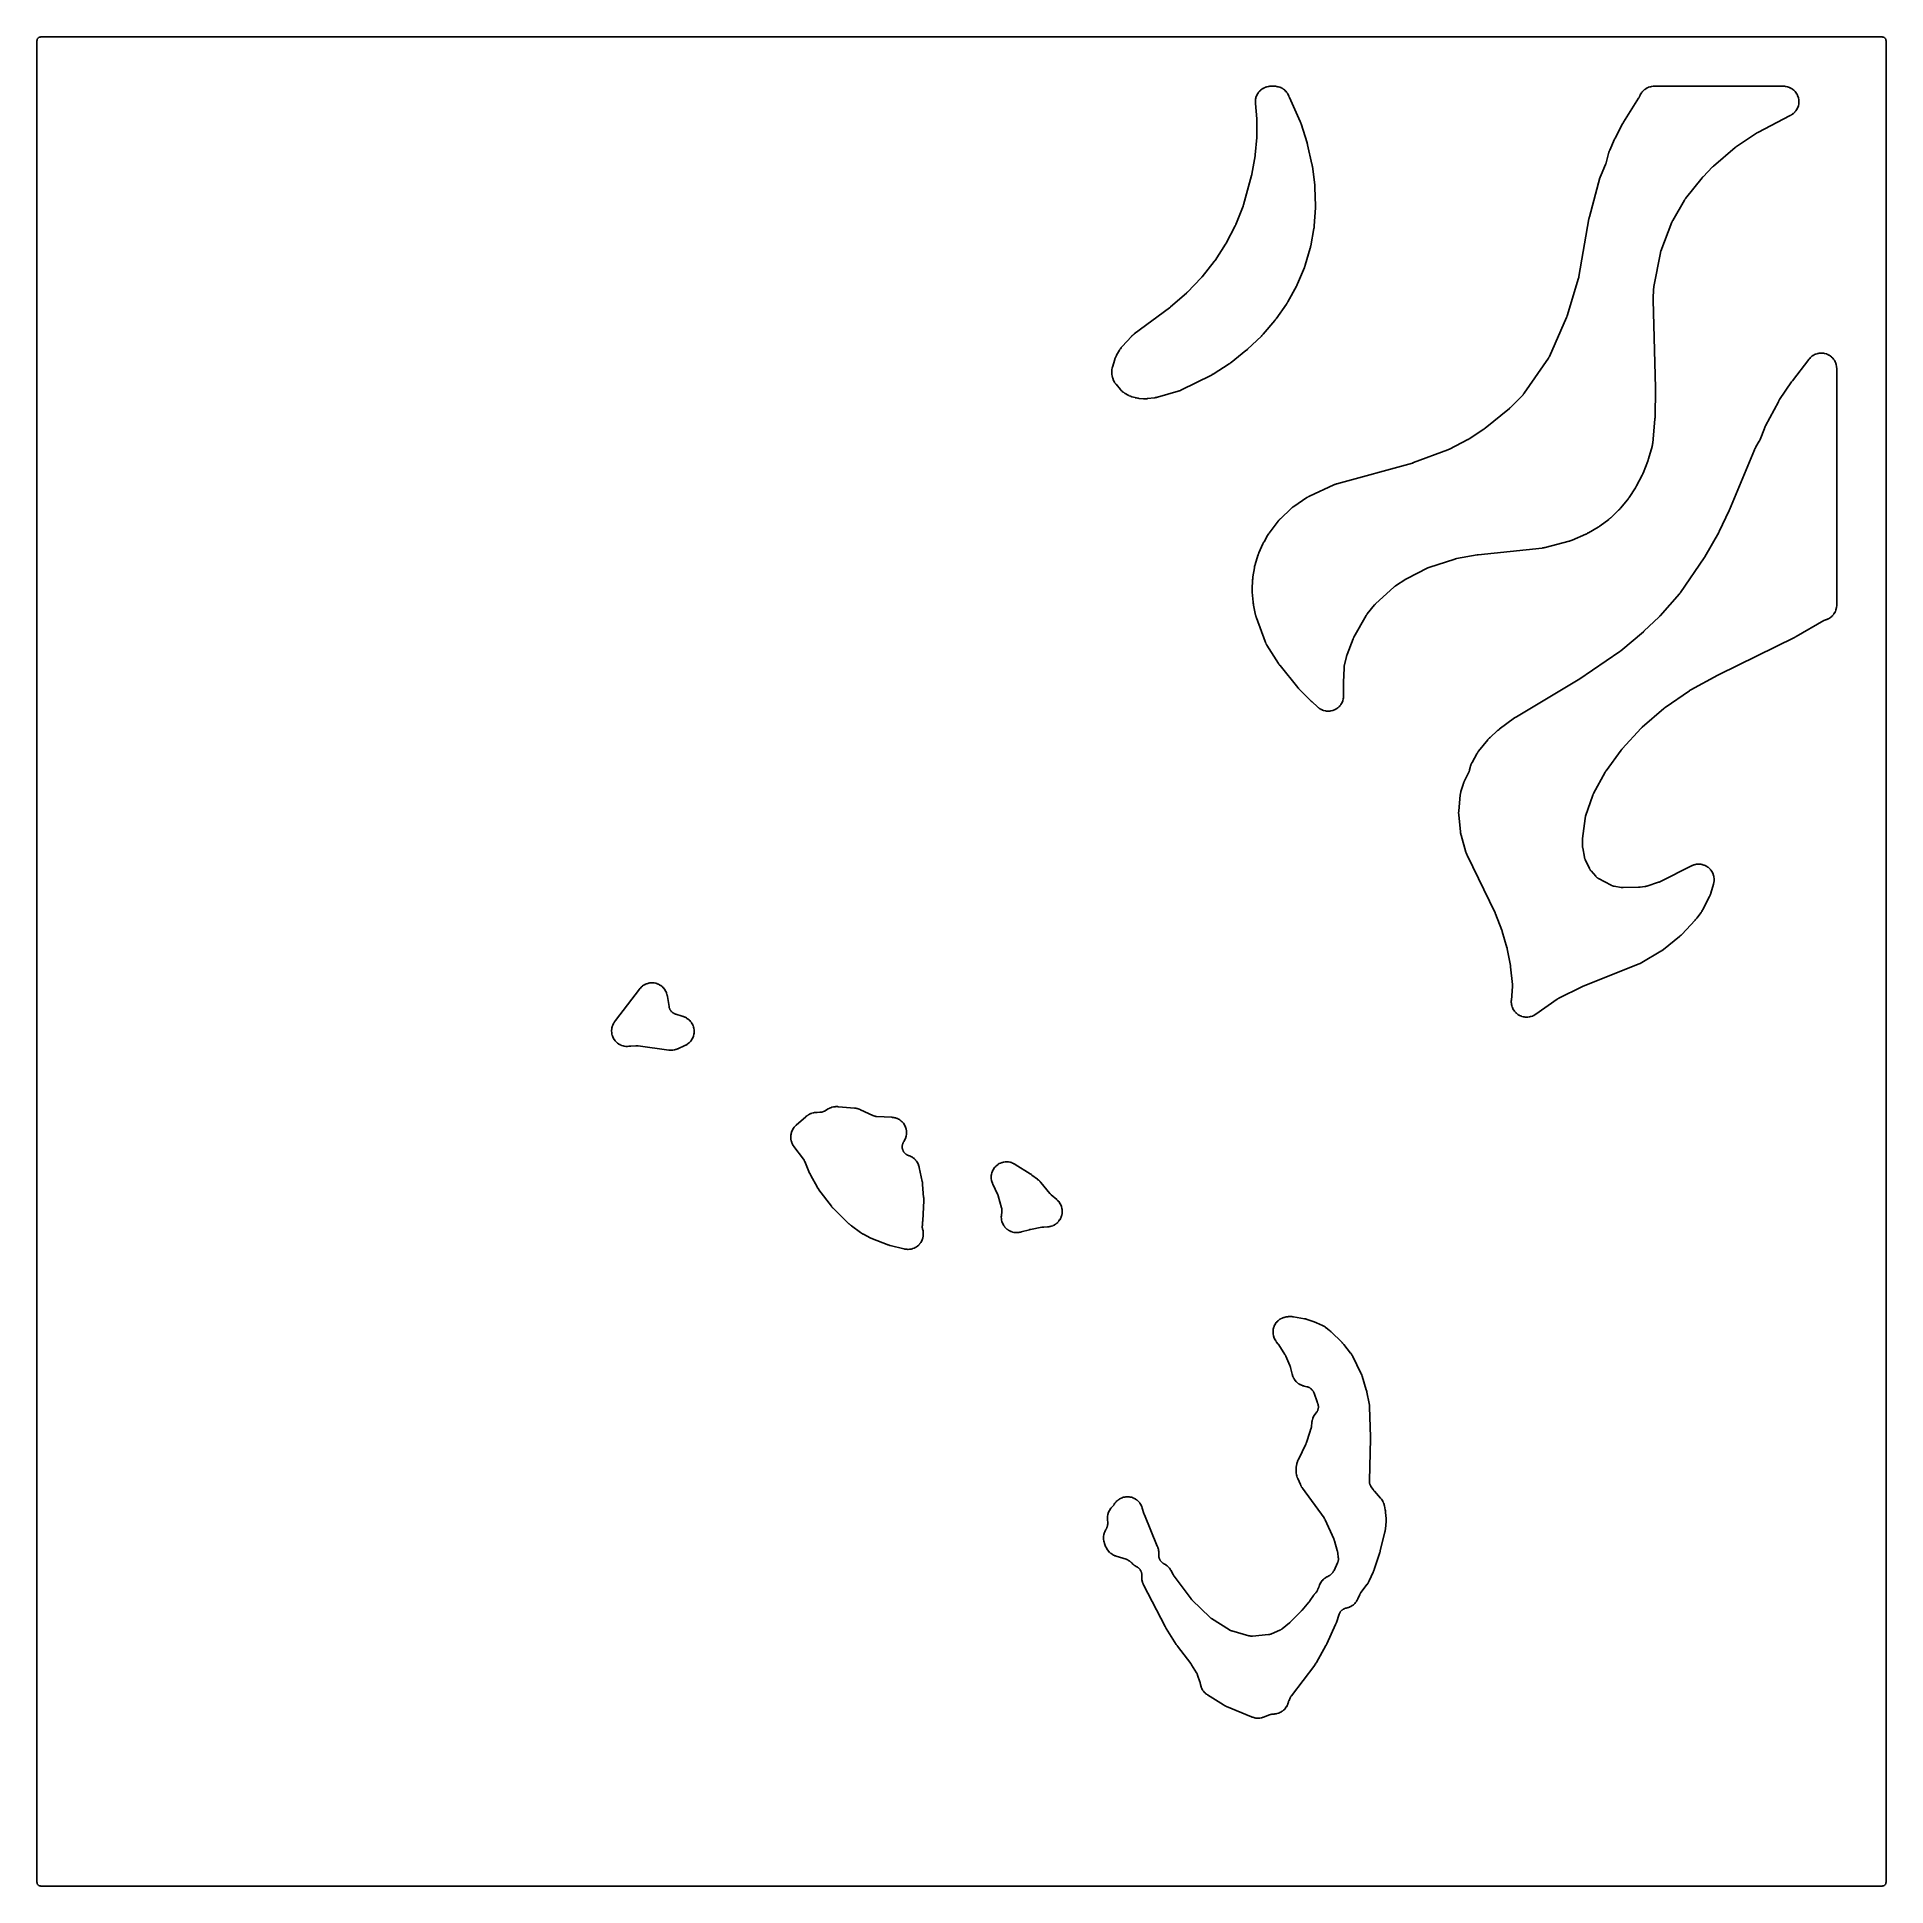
# Model space of a CAD drawing. Header units: millimetres. Extents: x 0 to 300, y 0 to 300.
import ezdxf

# ---------------------------------------------------------------- set-up
doc = ezdxf.new("R2010")
doc.units = ezdxf.units.MM
doc.layers.add('CUT', color=7, linetype='CONTINUOUS')

msp = doc.modelspace()

# ---------------------------------------------------------------- linework, layer by layer
at = {"layer": 'CUT'}
for points in [[(-0.0503, 299.5794), (-0.036, 299.6365), (-0.0162, 299.6918), (0.009, 299.745), (0.0392, 299.7954), (0.0743, 299.8427), (0.1137, 299.8863), (0.1573, 299.9257), (0.2046, 299.9608), (0.255, 299.991), (0.3082, 300.0162), (0.3635, 300.036), (0.4206, 300.0503), (0.4788, 300.0589), (0.5522, 300.0625), (1.4375, 300.0625), (298.5045, 300.0625), (299.3898, 300.0625), (299.4633, 300.0589), (299.5214, 300.0503), (299.5785, 300.036), (299.6339, 300.0162), (299.687, 299.991), (299.7375, 299.9608), (299.7847, 299.9257), (299.8283, 299.8863), (299.8678, 299.8427), (299.9028, 299.7954), (299.933, 299.745), (299.9582, 299.6918), (299.978, 299.6365), (299.9923, 299.5794), (300.0009, 299.5212), (300.0045, 299.4478), (300.0045, 298.5625), (300.0045, 1.4375), (300.0045, 0.5522), (300.0009, 0.4788), (299.9923, 0.4206), (299.978, 0.3635), (299.9582, 0.3082), (299.933, 0.255), (299.9028, 0.2046), (299.8678, 0.1573), (299.8283, 0.1137), (299.7847, 0.0743), (299.7375, 0.0392), (299.687, 0.009), (299.6339, -0.0162), (299.5785, -0.036), (299.5214, -0.0503), (299.4633, -0.0589), (299.3898, -0.0625), (298.5045, -0.0625), (1.4375, -0.0625), (0.5522, -0.0625), (0.4788, -0.0589), (0.4206, -0.0503), (0.3635, -0.036), (0.3082, -0.0162), (0.255, 0.009), (0.2046, 0.0392), (0.1573, 0.0743), (0.1137, 0.1137), (0.0743, 0.1573), (0.0392, 0.2046), (0.009, 0.255), (-0.0162, 0.3082), (-0.036, 0.3635), (-0.0503, 0.4206), (-0.0589, 0.4788), (-0.0625, 0.5522), (-0.0625, 1.4375), (-0.0625, 298.5625), (-0.0625, 299.4478), (-0.0589, 299.5212)], [(174.3743, 245.3687), (174.376, 245.3555), (174.388, 245.2693), (174.39, 245.2561), (174.422, 245.058), (174.4242, 245.0452), (174.4395, 244.9622), (174.442, 244.9495), (174.4522, 244.8998), (174.458, 244.8744), (174.4987, 244.713), (174.5136, 244.6632), (174.5681, 244.5059), (174.5771, 244.4816), (174.5851, 244.4612), (174.5956, 244.4363), (174.6676, 244.2761), (174.6792, 244.2517), (174.6919, 244.2265), (174.7051, 244.2017), (174.7936, 244.0448), (174.8235, 243.9972), (174.9263, 243.8493), (174.9429, 243.8266), (174.9763, 243.7831), (174.985, 243.772), (175.0422, 243.7009), (175.0512, 243.69), (175.7768, 242.8304), (175.7857, 242.8202), (175.8438, 242.7544), (175.8529, 242.7443), (175.8888, 242.7055), (175.9076, 242.6861), (176.0309, 242.5643), (176.071, 242.528), (176.2029, 242.4193), (176.2462, 242.3868), (176.3893, 242.289), (176.412, 242.2743), (176.4569, 242.2465), (176.4685, 242.2395), (176.5442, 242.1949), (176.5559, 242.1882), (176.9924, 241.9446), (177.0071, 241.9367), (177.1029, 241.8866), (177.1178, 241.8791), (177.1762, 241.8506), (177.2065, 241.8369), (177.4057, 241.7531), (177.4367, 241.741), (177.4979, 241.7192), (177.5136, 241.7139), (177.6165, 241.6804), (177.6324, 241.6754), (178.1555, 241.5209), (178.1703, 241.5167), (178.2664, 241.491), (178.2813, 241.4872), (178.3394, 241.4732), (178.3694, 241.4668), (178.5649, 241.4302), (178.5952, 241.4254), (178.6544, 241.4174), (178.6696, 241.4155), (178.7686, 241.4047), (178.7838, 241.4033), (179.5127, 241.3427), (179.5286, 241.3415), (179.6313, 241.3357), (179.6472, 241.335), (179.7089, 241.3332), (179.7406, 241.3331), (179.9463, 241.3377), (179.978, 241.3393), (180.0396, 241.3439), (180.0554, 241.3453), (180.1578, 241.3558), (180.1735, 241.3576), (181.3165, 241.505), (181.3272, 241.5065), (181.4021, 241.5175), (181.4132, 241.5193), (181.4622, 241.5274), (181.4857, 241.5318), (181.6316, 241.5621), (181.6541, 241.5673), (181.6928, 241.5769), (181.7033, 241.5796), (181.7756, 241.5989), (181.7873, 241.6022), (185.1472, 242.5743), (185.1598, 242.5781), (185.2412, 242.6036), (185.2537, 242.6077), (185.3024, 242.6241), (185.3271, 242.6331), (185.4863, 242.6947), (185.5106, 242.7047), (185.5576, 242.7253), (185.5696, 242.7307), (185.647, 242.7667), (185.6589, 242.7724), (190.4087, 245.1073), (190.4242, 245.1152), (190.5237, 245.1677), (190.5389, 245.176), (190.6619, 245.2456), (190.6768, 245.2543), (190.7732, 245.3125), (190.7879, 245.3217), (193.4209, 247.0182), (193.4332, 247.0263), (193.5123, 247.08), (193.5243, 247.0885), (193.6219, 247.1583), (193.6338, 247.167), (193.7101, 247.2246), (193.7217, 247.2336), (196.1393, 249.1505), (196.15, 249.1592), (196.2191, 249.2167), (196.2296, 249.2256), (196.3146, 249.2997), (196.3249, 249.3089), (196.3913, 249.3694), (196.4014, 249.3788), (198.6338, 251.5115), (198.6451, 251.5226), (198.7172, 251.5952), (198.7281, 251.6065), (198.8163, 251.7), (198.8269, 251.7116), (198.8951, 251.7879), (198.9055, 251.7998), (200.8105, 254.0468), (200.8192, 254.0573), (200.8752, 254.1265), (200.8837, 254.1373), (200.9521, 254.2257), (200.9603, 254.2367), (201.0131, 254.3084), (201.0211, 254.3195), (202.6929, 256.7018), (202.7022, 256.7155), (202.7616, 256.8053), (202.7705, 256.8192), (202.8419, 256.9339), (202.8505, 256.9481), (202.9048, 257.041), (202.913, 257.0555), (204.3248, 259.6308), (204.3321, 259.6444), (204.378, 259.7336), (204.3849, 259.7474), (204.4396, 259.8607), (204.4462, 259.8747), (204.4874, 259.9661), (204.4936, 259.9802), (205.6139, 262.6403), (205.6202, 262.656), (205.66, 262.7584), (205.6659, 262.7743), (205.7122, 262.9042), (205.7177, 262.9202), (205.7516, 263.0247), (205.7566, 263.0409), (206.5552, 265.758), (206.5595, 265.7735), (206.5864, 265.8748), (206.5903, 265.8905), (206.6205, 266.0185), (206.624, 266.0342), (206.6454, 266.1368), (206.6485, 266.1526), (207.1571, 268.9741), (207.1599, 268.9906), (207.1762, 269.0983), (207.1785, 269.1149), (207.1952, 269.2506), (207.197, 269.2672), (207.2073, 269.3757), (207.2086, 269.3924), (207.4037, 272.3158), (207.4045, 272.3295), (207.4084, 272.4185), (207.4088, 272.4322), (207.4112, 272.5441), (207.4113, 272.5578), (207.4111, 272.6469), (207.4109, 272.6607), (207.3376, 275.6182), (207.337, 275.6339), (207.3318, 275.7355), (207.3308, 275.7512), (207.321, 275.8786), (207.3196, 275.8942), (207.3091, 275.9954), (207.3073, 276.011), (206.9061, 279.0984), (206.9041, 279.1123), (206.8903, 279.2021), (206.888, 279.2159), (206.8681, 279.3282), (206.8655, 279.342), (206.8475, 279.4311), (206.8446, 279.4447), (206.1401, 282.5592), (206.1372, 282.5712), (206.1179, 282.6494), (206.1147, 282.6614), (206.0884, 282.759), (206.085, 282.7709), (206.0624, 282.8482), (206.0588, 282.8601), (205.0853, 285.9516), (205.0798, 285.9684), (205.042, 286.077), (205.036, 286.0937), (204.9846, 286.2285), (204.978, 286.245), (204.9339, 286.3512), (204.9269, 286.3674), (203.1753, 290.2578), (203.1708, 290.268), (203.1603, 290.292), (203.1559, 290.3023), (203.1506, 290.3149), (203.1463, 290.3253), (203.1365, 290.3496), (203.1323, 290.36), (203.1105, 290.4157), (203.11, 290.4169), (203.0882, 290.4724), (203.0775, 290.4979), (203.0048, 290.6599), (202.9794, 290.7102), (202.8892, 290.8695), (202.8585, 290.9182), (202.754, 291.0672), (202.7188, 291.1127), (202.6006, 291.251), (202.5611, 291.2929), (202.4302, 291.4193), (202.3869, 291.4572), (202.2445, 291.5704), (202.1978, 291.604), (202.0451, 291.7031), (201.9954, 291.7321), (201.834, 291.8161), (201.7817, 291.8402), (201.613, 291.9083), (201.5587, 291.9273), (201.3842, 291.9789), (201.3283, 291.9926), (201.1497, 292.0273), (201.0927, 292.0356), (200.9091, 292.0533), (200.8804, 292.0553), (200.8242, 292.058), (200.8099, 292.0585), (200.7163, 292.0608), (200.702, 292.061), (200.2278, 292.061), (200.2131, 292.0608), (200.118, 292.0585), (200.1034, 292.0579), (200.0463, 292.0551), (200.0171, 292.053), (199.8303, 292.0347), (199.7724, 292.0262), (199.5909, 291.9903), (199.5341, 291.9761), (199.3569, 291.9227), (199.3017, 291.9031), (199.1306, 291.8327), (199.0776, 291.8078), (198.9141, 291.721), (198.8638, 291.6911), (198.7096, 291.5888), (198.6625, 291.5541), (198.5189, 291.4373), (198.4754, 291.3981), (198.3439, 291.2679), (198.3044, 291.2247), (198.1863, 291.0822), (198.1511, 291.0354), (198.0474, 290.8821), (198.017, 290.8321), (197.9288, 290.6694), (197.9034, 290.6167), (197.8314, 290.4462), (197.8113, 290.3912), (197.7562, 290.2145), (197.7416, 290.1578), (197.704, 289.9766), (197.695, 289.9188), (197.6752, 289.7348), (197.6718, 289.6763), (197.6701, 289.4887), (197.6706, 289.4595), (197.6728, 289.4023), (197.6736, 289.3877), (197.6797, 289.2928), (197.6808, 289.2782), (197.904, 286.7613), (197.9048, 286.7515), (197.9066, 286.7284), (197.9073, 286.7186), (197.9081, 286.7065), (197.9087, 286.6966), (197.91, 286.6735), (197.9105, 286.6637), (197.911, 286.6523), (197.9113, 286.6424), (197.9121, 286.6193), (197.9124, 286.6094), (197.9127, 286.5973), (197.9128, 286.5874), (197.9131, 286.5643), (197.9132, 286.5544), (197.9143, 283.9551), (197.9142, 283.9447), (197.9139, 283.9203), (197.9138, 283.9099), (197.9135, 283.8972), (197.9132, 283.8868), (197.9123, 283.8624), (197.9119, 283.852), (197.9114, 283.84), (197.9108, 283.8296), (197.9094, 283.8053), (197.9088, 283.7949), (197.9079, 283.7822), (197.9071, 283.7718), (197.9051, 283.7476), (197.9042, 283.7372), (197.6463, 280.9496), (197.6456, 280.9424), (197.6439, 280.9254), (197.6431, 280.9181), (197.6412, 280.9008), (197.6402, 280.8918), (197.6377, 280.871), (197.6366, 280.8621), (197.6353, 280.8519), (197.6341, 280.8429), (197.6312, 280.8221), (197.6299, 280.8132), (197.6292, 280.8086), (197.6276, 280.7981), (197.6236, 280.7736), (197.6219, 280.7631), (197.1076, 277.8042), (197.1056, 277.7931), (197.1008, 277.7674), (197.0986, 277.7564), (197.096, 277.7433), (197.0938, 277.7324), (197.0884, 277.7071), (197.086, 277.6962), (197.0832, 277.6837), (197.0807, 277.6729), (197.0747, 277.6476), (197.072, 277.6368), (197.0687, 277.6236), (197.0659, 277.6128), (197.0593, 277.5877), (197.0564, 277.577), (195.7326, 272.815), (195.7294, 272.804), (195.7219, 272.7781), (195.7186, 272.7671), (195.7145, 272.7536), (195.711, 272.7426), (195.7029, 272.717), (195.6993, 272.706), (195.6951, 272.6935), (195.6913, 272.6825), (195.6825, 272.6571), (195.6786, 272.6463), (195.6738, 272.6331), (195.6698, 272.6222), (195.6603, 272.5971), (195.6562, 272.5863), (194.5017, 269.6414), (194.4971, 269.6301), (194.4864, 269.6037), (194.4817, 269.5924), (194.4759, 269.5786), (194.471, 269.5674), (194.4595, 269.5413), (194.4545, 269.5302), (194.4487, 269.5174), (194.4435, 269.5063), (194.4314, 269.4805), (194.4261, 269.4695), (194.4195, 269.4561), (194.4141, 269.4451), (194.4012, 269.4197), (194.3956, 269.4088), (192.9334, 266.6158), (192.9285, 266.6066), (192.917, 266.5852), (192.912, 266.5761), (192.9058, 266.565), (192.9007, 266.5559), (192.8887, 266.5348), (192.8835, 266.5258), (192.8775, 266.5154), (192.8722, 266.5065), (192.8597, 266.4856), (192.8543, 266.4767), (192.8476, 266.4659), (192.8421, 266.4571), (192.8292, 266.4366), (192.8235, 266.4278), (191.1218, 263.8007), (191.1158, 263.7917), (191.1019, 263.7707), (191.0958, 263.7617), (191.0884, 263.7508), (191.0822, 263.7419), (191.0678, 263.7212), (191.0615, 263.7124), (191.0542, 263.7023), (191.0479, 263.6936), (191.0329, 263.6732), (191.0264, 263.6646), (191.0185, 263.654), (191.0119, 263.6454), (190.9965, 263.6255), (190.9898, 263.617), (189.0293, 261.1473), (189.0225, 261.1388), (189.0064, 261.1191), (188.9995, 261.1106), (188.991, 261.1004), (188.9839, 261.0921), (188.9674, 261.0727), (188.9602, 261.0645), (188.952, 261.055), (188.9447, 261.0469), (188.9277, 261.0279), (188.9204, 261.0198), (188.9114, 261.01), (188.9039, 261.0021), (188.8865, 260.9835), (188.8789, 260.9756), (186.6244, 258.641), (186.6179, 258.6344), (186.6027, 258.6189), (186.5961, 258.6123), (186.588, 258.6043), (186.5814, 258.5978), (186.5659, 258.5826), (186.5592, 258.5762), (186.5514, 258.5688), (186.5446, 258.5624), (186.5288, 258.5476), (186.522, 258.5413), (186.5136, 258.5336), (186.5067, 258.5274), (186.4905, 258.5129), (186.4835, 258.5067), (183.9009, 256.2407), (183.8938, 256.2346), (183.8773, 256.2205), (183.8702, 256.2144), (183.8615, 256.2071), (183.8543, 256.2011), (183.8375, 256.1873), (183.8303, 256.1814), (183.822, 256.1746), (183.8147, 256.1688), (183.7976, 256.1553), (183.7902, 256.1496), (183.7812, 256.1426), (183.7738, 256.137), (183.7565, 256.1238), (183.749, 256.1183), (177.9974, 251.8602), (177.9862, 251.8517), (177.9136, 251.7953), (177.9026, 251.7865), (177.8598, 251.7515), (177.8383, 251.7331), (177.7015, 251.6104), (177.681, 251.591), (177.6416, 251.5522), (177.6317, 251.5422), (177.5678, 251.4761), (177.5581, 251.4658), (176.0316, 249.8106), (176.0206, 249.7982), (175.9499, 249.7172), (175.9392, 249.7046), (175.8981, 249.6549), (175.8778, 249.6288), (175.7504, 249.4558), (175.7315, 249.4286), (175.6962, 249.3746), (175.6873, 249.3606), (175.631, 249.2691), (175.6225, 249.2549), (175.1234, 248.3921), (175.1147, 248.3765), (175.0595, 248.2741), (175.0512, 248.2582), (175.0199, 248.1958), (175.0049, 248.1634), (174.9133, 247.9498), (174.9002, 247.9165), (174.8765, 247.8508), (174.8707, 247.8339), (174.8346, 247.7233), (174.8293, 247.7063), (174.4663, 246.4706), (174.4626, 246.4577), (174.44, 246.3737), (174.4367, 246.3608), (174.4242, 246.31), (174.4184, 246.2839), (174.3849, 246.1156), (174.3768, 246.0627), (174.3586, 245.8945), (174.3553, 245.8411), (174.3522, 245.6719), (174.3536, 245.6184), (174.3658, 245.4473), (174.3683, 245.4207)], [(197.1664, 209.9623), (197.1676, 209.9446), (197.2979, 208.302), (197.2997, 208.2832), (197.3132, 208.1615), (197.3156, 208.1428), (197.3373, 207.9906), (197.3403, 207.9719), (197.3614, 207.8513), (197.365, 207.8327), (197.6962, 206.2386), (197.6984, 206.2284), (197.7145, 206.1574), (197.717, 206.1468), (197.7283, 206.1004), (197.7342, 206.0782), (197.7737, 205.9403), (197.7802, 205.9192), (197.7921, 205.8827), (197.7954, 205.8728), (197.8189, 205.8048), (197.8229, 205.7937), (199.2437, 201.9306), (199.2495, 201.9156), (199.2882, 201.8186), (199.2943, 201.8038), (199.3191, 201.7461), (199.3326, 201.717), (199.4252, 201.5299), (199.4402, 201.5015), (199.471, 201.4468), (199.479, 201.4329), (199.5327, 201.3434), (199.5412, 201.3297), (201.4128, 198.3888), (201.4221, 198.3746), (201.4838, 198.2834), (201.4935, 198.2695), (201.5743, 198.1572), (201.5843, 198.1436), (201.6512, 198.0559), (201.6616, 198.0426), (204.5471, 194.4729), (204.5565, 194.4615), (204.619, 194.3881), (204.6287, 194.3769), (204.7093, 194.2867), (204.7193, 194.2757), (204.7853, 194.2055), (204.7956, 194.1948), (206.6152, 192.3505), (206.6219, 192.3439), (206.6688, 192.2978), (206.6761, 192.2908), (206.7355, 192.2343), (206.7428, 192.2276), (206.7905, 192.1837), (206.7983, 192.1766), (207.7819, 191.3048), (207.7929, 191.2953), (207.8647, 191.2347), (207.8758, 191.2255), (207.9199, 191.1901), (207.9428, 191.1725), (208.0927, 191.0635), (208.141, 191.0318), (208.2985, 190.939), (208.3497, 190.9121), (208.5154, 190.8349), (208.5689, 190.8131), (208.7413, 190.7522), (208.7967, 190.7356), (208.9741, 190.6915), (209.0308, 190.6803), (209.2116, 190.6536), (209.2692, 190.6479), (209.4517, 190.6387), (209.5096, 190.6386), (209.6922, 190.647), (209.7497, 190.6524), (209.9307, 190.6783), (209.9874, 190.6893), (210.1651, 190.7325), (210.2205, 190.7489), (210.3931, 190.809), (210.4468, 190.8307), (210.6128, 190.9071), (210.6641, 190.9338), (210.822, 191.0259), (210.8705, 191.0574), (211.0188, 191.1643), (211.064, 191.2003), (211.2013, 191.3209), (211.2429, 191.3612), (211.368, 191.4945), (211.4054, 191.5385), (211.5171, 191.6832), (211.5502, 191.7306), (211.6474, 191.8854), (211.6758, 191.9358), (211.7576, 192.0992), (211.781, 192.1521), (211.8468, 192.3227), (211.865, 192.3776), (211.914, 192.5537), (211.9268, 192.6101), (211.9587, 192.7901), (211.966, 192.8474), (211.9806, 193.0322), (211.9822, 193.061), (211.9839, 193.1175), (211.9842, 193.1319), (211.9848, 193.2259), (211.9847, 193.2404), (211.95, 195.2132), (211.9499, 195.2188), (211.9497, 195.232), (211.9497, 195.2377), (211.9496, 195.2512), (211.9496, 195.2582), (211.9496, 195.2744), (211.9497, 195.2814), (211.9498, 195.2894), (211.9499, 195.2964), (211.9502, 195.3127), (211.9503, 195.3197), (211.9504, 195.3233), (211.9507, 195.3315), (211.9513, 195.3507), (211.9517, 195.359), (212.0521, 197.6274), (212.0527, 197.6377), (212.0536, 197.6537), (212.0554, 197.6799), (212.0584, 197.7147), (212.0615, 197.7457), (212.0645, 197.7704), (212.0663, 197.7844), (212.067, 197.7896), (212.0717, 197.8199), (212.0832, 197.8872), (212.091, 197.9273), (212.0939, 197.9408), (212.0961, 197.9508), (212.4544, 199.5077), (212.458, 199.523), (212.4669, 199.5586), (212.4708, 199.5738), (212.4758, 199.5923), (212.4799, 199.6075), (212.49, 199.6427), (212.4945, 199.6578), (212.4997, 199.675), (212.5045, 199.69), (212.5158, 199.7249), (212.5207, 199.7398), (212.527, 199.758), (212.5322, 199.7728), (212.5447, 199.8072), (212.5502, 199.822), (213.5349, 202.392), (213.5374, 202.3983), (213.5432, 202.4131), (213.5443, 202.4159), (213.5561, 202.4444), (213.5808, 202.5011), (213.5896, 202.5204), (213.6026, 202.5468), (213.6386, 202.6163), (213.6546, 202.6458), (215.6479, 206.1672), (215.6526, 206.1754), (215.66, 206.1882), (215.6724, 206.2089), (215.6893, 206.2363), (215.7048, 206.2605), (215.7174, 206.2796), (215.7247, 206.2904), (215.7274, 206.2944), (215.7437, 206.3175), (215.7807, 206.3683), (215.8036, 206.3982), (215.8115, 206.4082), (215.8174, 206.4155), (217.0083, 207.8804), (217.0126, 207.8856), (217.0227, 207.8978), (217.0246, 207.9001), (217.0446, 207.9234), (217.0856, 207.9694), (217.0998, 207.985), (217.1204, 208.0059), (217.1759, 208.0605), (217.2002, 208.0835), (220.1505, 210.7754), (220.1574, 210.7817), (220.1682, 210.7913), (220.1861, 210.8069), (220.2103, 210.8274), (220.2321, 210.8453), (220.2497, 210.8593), (220.2598, 210.8672), (220.2636, 210.8701), (220.2858, 210.8867), (220.3358, 210.9229), (220.3663, 210.944), (220.3767, 210.9509), (220.3845, 210.956), (222.0972, 212.0659), (222.1068, 212.0721), (222.1295, 212.0863), (222.1392, 212.0924), (222.1511, 212.0997), (222.1609, 212.1056), (222.1839, 212.1192), (222.1937, 212.125), (222.2051, 212.1316), (222.2151, 212.1373), (222.2384, 212.1504), (222.2484, 212.1559), (222.2607, 212.1626), (222.2708, 212.168), (222.2944, 212.1805), (222.3046, 212.1858), (225.5363, 213.8404), (225.5443, 213.8444), (225.5568, 213.8507), (225.5776, 213.8608), (225.6057, 213.8739), (225.6308, 213.8852), (225.6509, 213.8938), (225.6624, 213.8987), (225.6667, 213.9005), (225.6918, 213.9104), (225.7481, 213.9318), (225.782, 213.9439), (225.7936, 213.9478), (225.8022, 213.9506), (230.0145, 215.3135), (230.029, 215.318), (230.0629, 215.3283), (230.0775, 215.3327), (230.0953, 215.3378), (230.1099, 215.3418), (230.1441, 215.351), (230.1588, 215.3548), (230.1757, 215.359), (230.1904, 215.3626), (230.2249, 215.3706), (230.2398, 215.3739), (230.2579, 215.3778), (230.2727, 215.3809), (230.3075, 215.3878), (230.3224, 215.3906), (233.6609, 215.991), (233.6675, 215.9922), (233.6827, 215.9948), (233.6892, 215.9959), (233.7049, 215.9985), (233.7129, 215.9998), (233.7317, 216.0027), (233.7397, 216.0039), (233.749, 216.0053), (233.7571, 216.0064), (233.776, 216.009), (233.7841, 216.01), (233.7881, 216.0106), (233.7977, 216.0117), (233.8202, 216.0144), (233.8298, 216.0154), (244.2005, 217.1137), (244.2111, 217.1149), (244.2847, 217.124), (244.2957, 217.1255), (244.3439, 217.1324), (244.367, 217.1361), (244.5109, 217.1624), (244.533, 217.1669), (244.5712, 217.1754), (244.5816, 217.1778), (244.6529, 217.1949), (244.6645, 217.1978), (248.5842, 218.2237), (248.5949, 218.2266), (248.6694, 218.2475), (248.6805, 218.2508), (248.7291, 218.2655), (248.7523, 218.273), (248.8963, 218.3231), (248.9184, 218.3312), (248.9564, 218.3461), (248.9666, 218.3503), (249.0373, 218.3795), (249.0488, 218.3844), (251.3074, 219.3737), (251.3234, 219.381), (251.4267, 219.4299), (251.4424, 219.4376), (251.5702, 219.5028), (251.5857, 219.511), (251.686, 219.5658), (251.7013, 219.5745), (253.2735, 220.4959), (253.288, 220.5047), (253.3818, 220.5633), (253.3961, 220.5725), (253.5116, 220.6493), (253.5256, 220.6589), (253.6159, 220.7227), (253.6296, 220.7327), (255.0008, 221.7611), (255.0144, 221.7716), (255.1015, 221.8409), (255.1148, 221.8518), (255.2216, 221.9419), (255.2345, 221.9531), (255.3176, 222.0273), (255.3302, 222.0389), (256.5912, 223.232), (256.6043, 223.2447), (256.688, 223.3289), (256.7007, 223.3421), (256.8025, 223.4509), (256.8147, 223.4644), (256.8932, 223.5535), (256.905, 223.5674), (258.0461, 224.9465), (258.0568, 224.9597), (258.1247, 225.0467), (258.1349, 225.0602), (258.2171, 225.1717), (258.2269, 225.1856), (258.2898, 225.2762), (258.2993, 225.2903), (259.3275, 226.8664), (259.3359, 226.8796), (259.3894, 226.9665), (259.3974, 226.98), (259.4617, 227.0907), (259.4694, 227.1044), (259.5182, 227.1939), (259.5256, 227.2078), (260.4193, 228.9524), (260.4257, 228.9653), (260.4662, 229.0493), (260.4723, 229.0623), (260.5206, 229.169), (260.5264, 229.1821), (260.5628, 229.268), (260.5683, 229.2812), (261.3369, 231.2183), (261.3421, 231.232), (261.375, 231.3213), (261.3799, 231.3351), (261.4185, 231.4482), (261.4231, 231.4622), (261.4516, 231.553), (261.4559, 231.567), (262.0338, 233.5763), (262.0375, 233.5899), (262.0606, 233.678), (262.064, 233.6917), (262.0767, 233.745), (262.0825, 233.7724), (262.1163, 233.9515), (262.1209, 233.9792), (262.1285, 234.0334), (262.1303, 234.0473), (262.1409, 234.1379), (262.1424, 234.1518), (262.5075, 238.066), (262.5084, 238.0766), (262.514, 238.1507), (262.5147, 238.1621), (262.5199, 238.2545), (262.5204, 238.2658), (262.5232, 238.3389), (262.5235, 238.3509), (262.6033, 242.9362), (262.6034, 242.9424), (262.6037, 242.9858), (262.6037, 242.9925), (262.6035, 243.0467), (262.6034, 243.0533), (262.6028, 243.0961), (262.6026, 243.1031), (262.2198, 257.3625), (262.2196, 257.369), (262.2193, 257.3841), (262.2192, 257.3905), (262.219, 257.406), (262.219, 257.414), (262.2189, 257.4326), (262.2189, 257.4405), (262.219, 257.4497), (262.219, 257.4577), (262.2193, 257.4763), (262.2194, 257.4843), (262.2195, 257.4885), (262.2198, 257.4979), (262.2205, 257.5198), (262.2209, 257.5292), (262.2944, 259.2044), (262.2953, 259.2209), (262.2977, 259.2594), (262.2989, 259.2758), (262.3005, 259.2955), (262.3019, 259.3119), (262.3057, 259.3499), (262.3074, 259.3661), (262.3096, 259.3848), (262.3117, 259.4011), (262.3169, 259.4391), (262.3192, 259.4553), (262.3223, 259.4751), (262.3249, 259.4913), (262.3315, 259.529), (262.3344, 259.5452), (263.3855, 265.0124), (263.3874, 265.0221), (263.3905, 265.037), (263.3958, 265.0617), (263.4035, 265.0947), (263.4108, 265.1239), (263.417, 265.1469), (263.4207, 265.1601), (263.422, 265.1649), (263.4306, 265.1932), (263.4507, 265.2558), (263.4635, 265.293), (263.4681, 265.3055), (263.4716, 265.3147), (265.2704, 270.0215), (265.273, 270.0282), (265.2791, 270.0438), (265.2802, 270.0467), (265.2928, 270.0768), (265.3189, 270.1365), (265.3282, 270.1569), (265.3421, 270.1847), (265.3804, 270.2577), (265.3974, 270.2887), (267.2958, 273.5862), (267.2994, 273.5924), (267.3079, 273.6068), (267.3095, 273.6095), (267.3263, 273.6368), (267.3612, 273.6913), (267.3734, 273.7098), (267.3914, 273.7349), (267.4402, 273.8006), (267.4616, 273.8283), (270.1846, 277.2062), (270.1911, 277.2141), (270.2063, 277.2325), (270.2128, 277.2404), (270.2208, 277.2498), (270.2274, 277.2575), (270.2429, 277.2754), (270.2496, 277.2831), (270.2573, 277.2919), (270.2641, 277.2995), (270.28, 277.3171), (270.2869, 277.3246), (270.2953, 277.3337), (270.3023, 277.3411), (270.3186, 277.3584), (270.3256, 277.3657), (271.8699, 278.9616), (271.877, 278.9688), (271.8936, 278.9856), (271.9007, 278.9927), (271.9095, 279.0014), (271.9168, 279.0084), (271.9337, 279.0248), (271.941, 279.0318), (271.9495, 279.0398), (271.9569, 279.0467), (271.9742, 279.0627), (271.9817, 279.0695), (271.9908, 279.0778), (271.9984, 279.0845), (272.0161, 279.1001), (272.0237, 279.1068), (275.5135, 282.1183), (275.5243, 282.1275), (275.5497, 282.1487), (275.5607, 282.1577), (275.5741, 282.1686), (275.5852, 282.1774), (275.6112, 282.1978), (275.6225, 282.2065), (275.6354, 282.2163), (275.6468, 282.2248), (275.6734, 282.2444), (275.6849, 282.2527), (275.699, 282.2627), (275.7106, 282.2708), (275.7379, 282.2895), (275.7497, 282.2974), (279.0014, 284.4557), (279.0114, 284.4623), (279.0349, 284.4774), (279.045, 284.4838), (279.0573, 284.4915), (279.0675, 284.4978), (279.0913, 284.5123), (279.1016, 284.5184), (279.1134, 284.5254), (279.1238, 284.5314), (279.148, 284.5453), (279.1584, 284.5511), (279.1712, 284.5582), (279.1817, 284.5639), (279.2062, 284.5771), (279.2168, 284.5827), (284.4673, 287.3141), (284.4804, 287.3211), (284.5645, 287.3675), (284.5774, 287.3748), (284.6272, 287.404), (284.6524, 287.4195), (284.8111, 287.5231), (284.859, 287.5578), (285.0047, 287.6749), (285.0489, 287.7142), (285.1824, 287.845), (285.2225, 287.8884), (285.3425, 288.0318), (285.3781, 288.079), (285.4834, 288.2334), (285.5143, 288.2839), (285.6038, 288.448), (285.6295, 288.5012), (285.7025, 288.6733), (285.7229, 288.7288), (285.7785, 288.9073), (285.7934, 288.9645), (285.8312, 289.1476), (285.8403, 289.206), (285.8599, 289.3919), (285.8632, 289.4509), (285.8645, 289.6379), (285.8619, 289.6969), (285.8448, 289.8831), (285.8365, 289.9416), (285.801, 290.1252), (285.787, 290.1826), (285.7337, 290.3618), (285.7141, 290.4176), (285.6434, 290.5906), (285.6184, 290.6442), (285.531, 290.8095), (285.5008, 290.8603), (285.3976, 291.0162), (285.3626, 291.0638), (285.2445, 291.2087), (285.205, 291.2527), (285.0732, 291.3853), (285.0295, 291.4252), (284.8854, 291.5442), (284.838, 291.5795), (284.6828, 291.6837), (284.6322, 291.7143), (284.4675, 291.8027), (284.4141, 291.8281), (284.2415, 291.8999), (284.1859, 291.9199), (284.0071, 291.9744), (283.9497, 291.9888), (283.7664, 292.0255), (283.7079, 292.0342), (283.5193, 292.0528), (283.4898, 292.055), (283.4321, 292.0579), (283.4174, 292.0584), (283.3213, 292.0608), (283.3065, 292.061), (262.4231, 292.061), (262.4081, 292.0608), (262.3104, 292.0583), (262.2953, 292.0578), (262.2367, 292.0548), (262.2067, 292.0525), (262.0149, 292.0333), (261.9555, 292.0242), (261.7692, 291.9864), (261.7109, 291.9715), (261.5294, 291.9151), (261.4729, 291.8945), (261.2979, 291.8203), (261.2438, 291.794), (261.0771, 291.7027), (261.0259, 291.6712), (260.8691, 291.5636), (260.8213, 291.5271), (260.6762, 291.4044), (260.6322, 291.3633), (260.5001, 291.2267), (260.4605, 291.1814), (260.3427, 291.0322), (260.3078, 290.9832), (260.2056, 290.823), (260.1758, 290.7707), (260.0889, 290.5987), (260.076, 290.5715), (260.0521, 290.5179), (260.0462, 290.5041), (260.0088, 290.4138), (260.0085, 290.413), (259.9885, 290.3645), (259.9537, 290.2858), (259.9204, 290.2182), (259.8947, 290.1712), (259.8725, 290.1328), (259.8649, 290.1205), (259.8592, 290.1113), (257.4147, 286.2249), (257.4084, 286.2146), (257.3681, 286.1475), (257.362, 286.1372), (257.313, 286.0519), (257.3071, 286.0414), (257.2695, 285.9728), (257.2638, 285.9622), (256.057, 283.6506), (256.0531, 283.6432), (256.027, 283.5913), (256.023, 283.5833), (255.9914, 283.5182), (255.9876, 283.5102), (255.9633, 283.4584), (255.9594, 283.4499), (255.1593, 281.6682), (255.1543, 281.6566), (255.1221, 281.5807), (255.1173, 281.569), (255.0989, 281.5229), (255.09, 281.4992), (255.0354, 281.3437), (255.0275, 281.3196), (255.0131, 281.2722), (255.0096, 281.26), (254.9873, 281.1806), (254.9839, 281.1684), (254.5846, 279.6232), (254.5827, 279.6162), (254.5784, 279.5998), (254.5776, 279.5968), (254.5684, 279.5652), (254.5488, 279.502), (254.5417, 279.4805), (254.5307, 279.4506), (254.5003, 279.3727), (254.4865, 279.3395), (253.7684, 277.698), (253.76, 277.6779), (253.7079, 277.5461), (253.7003, 277.5257), (253.6409, 277.3577), (253.634, 277.337), (253.5916, 277.2014), (253.5855, 277.1805), (251.8659, 270.8913), (251.8623, 270.8774), (251.8398, 270.7866), (251.8365, 270.7725), (251.811, 270.6579), (251.808, 270.6438), (251.7899, 270.552), (251.7873, 270.5379), (250.174, 261.1918), (250.1716, 261.1783), (250.1656, 261.1469), (250.163, 261.1334), (250.1596, 261.117), (250.1568, 261.1036), (250.1499, 261.0724), (250.1469, 261.059), (250.1432, 261.0437), (250.14, 261.0303), (250.1322, 260.9993), (250.1287, 260.986), (250.1244, 260.9699), (250.1207, 260.9567), (250.1119, 260.9259), (250.1081, 260.9127), (248.2693, 254.8143), (248.2652, 254.8011), (248.2554, 254.7704), (248.2511, 254.7573), (248.2458, 254.7413), (248.2413, 254.7283), (248.2306, 254.6979), (248.2259, 254.6849), (248.2204, 254.6701), (248.2155, 254.6572), (248.2039, 254.6271), (248.1988, 254.6143), (248.1925, 254.5987), (248.1872, 254.586), (248.1746, 254.5563), (248.1692, 254.5436), (245.3786, 248.2193), (245.3743, 248.2096), (245.3675, 248.1946), (245.3558, 248.1701), (245.3397, 248.1373), (245.3249, 248.1086), (245.3127, 248.0859), (245.3057, 248.073), (245.303, 248.0683), (245.287, 248.0408), (245.2503, 247.9803), (245.2274, 247.9445), (245.2194, 247.9327), (245.2135, 247.9239), (241.2874, 242.2361), (241.282, 242.2283), (241.2735, 242.2162), (241.2592, 242.1965), (241.2396, 242.1703), (241.2219, 242.1474), (241.2075, 242.1294), (241.1992, 242.1191), (241.1961, 242.1154), (241.1776, 242.0936), (241.1358, 242.046), (241.1101, 242.0179), (241.1012, 242.0086), (241.0946, 242.0018), (239.0871, 239.9445), (239.0779, 239.9352), (239.0564, 239.9138), (239.0472, 239.9047), (239.0358, 239.8937), (239.0263, 239.8847), (239.0042, 239.8639), (238.9947, 239.8551), (238.9837, 239.845), (238.974, 239.8363), (238.9513, 239.8162), (238.9415, 239.8077), (238.9295, 239.7973), (238.9196, 239.7889), (238.8963, 239.7694), (238.8863, 239.7612), (234.9392, 236.5558), (234.9307, 236.549), (234.9108, 236.5332), (234.9022, 236.5265), (234.8917, 236.5184), (234.883, 236.5118), (234.8627, 236.4965), (234.854, 236.49), (234.8439, 236.4826), (234.8351, 236.4762), (234.8144, 236.4614), (234.8055, 236.4551), (234.7946, 236.4475), (234.7857, 236.4413), (234.7647, 236.427), (234.7556, 236.421), (232.3751, 234.8433), (232.3649, 234.8366), (232.3411, 234.8213), (232.3308, 234.8148), (232.3183, 234.807), (232.3079, 234.8006), (232.2837, 234.7859), (232.2733, 234.7797), (232.2612, 234.7726), (232.2507, 234.7665), (232.2261, 234.7525), (232.2155, 234.7466), (232.2025, 234.7394), (232.1919, 234.7336), (232.1669, 234.7203), (232.1561, 234.7146), (229.173, 233.1716), (229.1611, 233.1656), (229.1332, 233.1517), (229.1212, 233.1458), (229.1066, 233.1388), (229.0945, 233.1331), (229.0663, 233.1201), (229.0541, 233.1146), (229.0401, 233.1083), (229.0279, 233.103), (228.9993, 233.0908), (228.987, 233.0857), (228.9719, 233.0795), (228.9596, 233.0745), (228.9306, 233.0632), (228.9182, 233.0584), (223.3445, 230.968), (223.3348, 230.9644), (223.3121, 230.9562), (223.3024, 230.9528), (223.2904, 230.9486), (223.2807, 230.9452), (223.2578, 230.9376), (223.248, 230.9343), (223.2367, 230.9307), (223.2268, 230.9275), (223.2038, 230.9204), (223.1939, 230.9174), (223.1818, 230.9138), (223.1719, 230.9109), (223.1487, 230.9042), (223.1387, 230.9014), (210.8723, 227.5473), (210.8601, 227.5439), (210.7813, 227.5205), (210.7693, 227.5168), (210.7222, 227.5018), (210.6982, 227.4936), (210.544, 227.437), (210.5204, 227.4278), (210.4747, 227.4089), (210.4631, 227.4039), (210.3879, 227.3708), (210.3764, 227.3656), (206.458, 225.5422), (206.4481, 225.5375), (206.3795, 225.504), (206.3694, 225.499), (206.3248, 225.4762), (206.3036, 225.4648), (206.1727, 225.391), (206.1527, 225.3793), (206.1184, 225.3582), (206.1092, 225.3524), (206.0457, 225.3117), (206.0354, 225.305), (203.9063, 223.8789), (203.8959, 223.8718), (203.8287, 223.8248), (203.8185, 223.8174), (203.7787, 223.7883), (203.7587, 223.773), (203.6307, 223.6706), (203.6113, 223.6545), (203.5741, 223.6221), (203.5647, 223.6137), (203.504, 223.5586), (203.4948, 223.55), (201.7133, 221.8623), (201.7044, 221.8537), (201.6475, 221.7975), (201.6388, 221.7888), (201.6053, 221.7543), (201.5885, 221.7363), (201.4817, 221.6171), (201.4657, 221.5984), (201.4351, 221.5613), (201.4274, 221.5517), (201.3777, 221.4889), (201.3702, 221.4792), (199.8955, 219.5322), (199.8841, 219.5166), (199.8111, 219.4135), (199.8002, 219.3975), (199.7129, 219.2653), (199.7025, 219.2489), (199.6364, 219.1414), (199.6265, 219.1246), (199.0662, 218.1432), (199.0586, 218.1295), (199.0105, 218.0398), (199.0032, 218.0259), (198.9458, 217.9118), (198.9389, 217.8977), (198.8955, 217.8056), (198.889, 217.7913), (198.2382, 216.3114), (198.2314, 216.2954), (198.1891, 216.1911), (198.1828, 216.1749), (198.1335, 216.0425), (198.1277, 216.0261), (198.0914, 215.9195), (198.0861, 215.903), (197.6291, 214.4193), (197.6234, 214.3995), (197.5885, 214.2704), (197.5834, 214.2505), (197.5451, 214.0872), (197.5408, 214.067), (197.5148, 213.9359), (197.5111, 213.9156), (197.2663, 212.4133), (197.2636, 212.3952), (197.248, 212.277), (197.2459, 212.2587), (197.2309, 212.1099), (197.2293, 212.0916), (197.221, 211.9727), (197.22, 211.9544), (197.1586, 210.3911), (197.1582, 210.3733), (197.1571, 210.2579), (197.1572, 210.2402), (197.1601, 210.0953), (197.1607, 210.0776)], [(230.651, 174.0393), (230.6518, 174.0103), (230.6546, 173.9538), (230.6555, 173.9393), (230.6624, 173.8454), (230.6636, 173.831), (230.9346, 171.0705), (230.9361, 171.0568), (230.9469, 170.9679), (230.9487, 170.9542), (230.9565, 170.9009), (230.961, 170.8737), (230.9948, 170.6978), (231.0006, 170.6709), (231.0132, 170.6185), (231.0166, 170.6052), (231.0395, 170.5186), (231.0432, 170.5053), (231.8388, 167.7554), (231.8425, 167.7433), (231.8669, 167.6651), (231.8707, 167.6532), (231.8864, 167.6065), (231.8949, 167.5827), (231.9535, 167.4298), (231.963, 167.4065), (231.9825, 167.3613), (231.9876, 167.3498), (232.0216, 167.2753), (232.027, 167.2639), (236.5535, 157.8854), (236.5564, 157.8792), (236.5634, 157.8645), (236.5663, 157.8582), (236.5733, 157.8432), (236.5768, 157.8354), (236.585, 157.8173), (236.5885, 157.8095), (236.5925, 157.8005), (236.5959, 157.7926), (236.6038, 157.7743), (236.6072, 157.7664), (236.6089, 157.7623), (236.6127, 157.753), (236.6216, 157.7311), (236.6253, 157.7217), (237.6686, 155.062), (237.6722, 155.0526), (237.6806, 155.0306), (237.6841, 155.0211), (237.6883, 155.0098), (237.6916, 155.0005), (237.6994, 154.9785), (237.7027, 154.9691), (237.7064, 154.9582), (237.7096, 154.9487), (237.7169, 154.9266), (237.72, 154.917), (237.7237, 154.9054), (237.7266, 154.8958), (237.7334, 154.8735), (237.7363, 154.8639), (238.4891, 152.2929), (238.4921, 152.2825), (238.4989, 152.258), (238.5018, 152.2474), (238.5052, 152.2346), (238.508, 152.224), (238.5142, 152.1994), (238.5168, 152.1888), (238.5198, 152.1766), (238.5223, 152.166), (238.5279, 152.1412), (238.5303, 152.1305), (238.5331, 152.1175), (238.5353, 152.1069), (238.5404, 152.0819), (238.5425, 152.0712), (239.0585, 149.3575), (239.0604, 149.3474), (239.0646, 149.3238), (239.0663, 149.3137), (239.0684, 149.3013), (239.07, 149.2911), (239.0737, 149.2675), (239.0752, 149.2573), (239.0769, 149.2456), (239.0783, 149.2354), (239.0814, 149.2116), (239.0827, 149.2015), (239.0842, 149.189), (239.0854, 149.1788), (239.0879, 149.155), (239.089, 149.1447), (239.3697, 146.2478), (239.3706, 146.2381), (239.3719, 146.223), (239.3737, 146.198), (239.3757, 146.1644), (239.3769, 146.1346), (239.3775, 146.1109), (239.3777, 146.0974), (239.3778, 146.0923), (239.3776, 146.063), (239.3761, 145.9978), (239.3743, 145.9588), (239.3735, 145.9456), (239.3728, 145.9358), (239.2015, 143.722), (239.2006, 143.7073), (239.1955, 143.6117), (239.1949, 143.597), (239.1933, 143.5395), (239.1932, 143.51), (239.1972, 143.3212), (239.2013, 143.2624), (239.2235, 143.0775), (239.2334, 143.0194), (239.2736, 142.8375), (239.2891, 142.7807), (239.3469, 142.6036), (239.3679, 142.5486), (239.4429, 142.378), (239.4692, 142.3253), (239.5605, 142.163), (239.5919, 142.1131), (239.6986, 141.9604), (239.7347, 141.9139), (239.856, 141.7725), (239.8965, 141.7297), (240.031, 141.6008), (240.0755, 141.5622), (240.222, 141.4472), (240.2701, 141.4131), (240.4272, 141.313), (240.4783, 141.2838), (240.6445, 141.1996), (240.6983, 141.1756), (240.8719, 141.1081), (240.9278, 141.0894), (241.1072, 141.0393), (241.1646, 141.0262), (241.3481, 140.9939), (241.4065, 140.9865), (241.5923, 140.9724), (241.6512, 140.9708), (241.8374, 140.9749), (241.8962, 140.9791), (242.0811, 141.0014), (242.1392, 141.0114), (242.321, 141.0517), (242.3778, 141.0673), (242.5548, 141.1253), (242.6098, 141.1464), (242.7803, 141.2215), (242.833, 141.2479), (242.9975, 141.3406), (243.0228, 141.3557), (243.0715, 141.3864), (243.0839, 141.3944), (243.1636, 141.4474), (243.1758, 141.4558), (246.6386, 143.8837), (246.6443, 143.8877), (246.6575, 143.8968), (246.66, 143.8985), (246.686, 143.9156), (246.7388, 143.9492), (246.757, 143.9604), (246.7829, 143.9751), (246.8523, 144.0129), (246.8824, 144.0285), (250.6598, 145.9037), (250.6681, 145.9078), (250.6874, 145.9171), (250.6957, 145.9211), (250.7057, 145.9258), (250.7139, 145.9296), (250.7333, 145.9385), (250.7416, 145.9423), (250.7512, 145.9466), (250.7596, 145.9502), (250.7792, 145.9587), (250.7876, 145.9623), (250.7979, 145.9667), (250.8063, 145.9702), (250.826, 145.9783), (250.8345, 145.9817), (259.9234, 149.606), (259.9336, 149.6102), (260.0046, 149.6401), (260.0151, 149.6446), (260.0613, 149.6651), (260.0834, 149.6754), (260.2194, 149.7424), (260.2402, 149.7531), (260.2759, 149.7724), (260.2856, 149.7778), (260.3518, 149.8153), (260.3625, 149.8215), (263.4607, 151.6598), (263.4791, 151.6712), (263.5973, 151.7472), (263.6152, 151.7592), (263.7599, 151.8598), (263.7774, 151.8725), (263.8898, 151.9568), (263.9069, 151.9701), (266.4843, 154.0531), (266.5001, 154.0663), (266.6015, 154.1542), (266.6168, 154.168), (266.7401, 154.2825), (266.755, 154.2968), (266.85, 154.3914), (266.8644, 154.4062), (269.0189, 156.7027), (269.0301, 156.715), (269.1019, 156.7959), (269.1128, 156.8085), (269.2, 156.9125), (269.2106, 156.9254), (269.2778, 157.0102), (269.2879, 157.0234), (270.0005, 157.9754), (270.008, 157.9857), (270.0564, 158.0534), (270.0638, 158.0639), (270.092, 158.1052), (270.106, 158.1266), (270.194, 158.2677), (270.207, 158.2898), (270.2316, 158.3333), (270.2378, 158.3445), (270.2772, 158.4178), (270.2831, 158.4291), (271.3676, 160.5544), (271.374, 160.5673), (271.4146, 160.6517), (271.4207, 160.6647), (271.4438, 160.716), (271.455, 160.7426), (271.5237, 160.9167), (271.5337, 160.9438), (271.5518, 160.9971), (271.5562, 161.0107), (271.5842, 161.1001), (271.5884, 161.1139), (272.0029, 162.5569), (272.0067, 162.5709), (272.0305, 162.6619), (272.034, 162.676), (272.047, 162.7311), (272.0529, 162.7594), (272.0868, 162.9419), (272.0945, 162.9993), (272.1104, 163.1818), (272.1126, 163.2396), (272.1108, 163.4227), (272.1074, 163.4806), (272.0879, 163.6626), (272.079, 163.7199), (272.042, 163.8992), (272.0276, 163.9553), (271.9736, 164.1302), (271.9538, 164.1847), (271.8832, 164.3536), (271.8583, 164.4059), (271.7716, 164.5672), (271.7418, 164.6169), (271.64, 164.7691), (271.6055, 164.8156), (271.4895, 164.9573), (271.4507, 165.0003), (271.3216, 165.1302), (271.2789, 165.1692), (271.1378, 165.286), (271.0915, 165.3208), (270.9399, 165.4234), (270.8904, 165.4535), (270.7296, 165.5411), (270.6774, 165.5663), (270.5089, 165.638), (270.4546, 165.658), (270.28, 165.7131), (270.2239, 165.7278), (270.0448, 165.7658), (269.9876, 165.775), (269.8057, 165.7956), (269.7479, 165.7993), (269.5648, 165.8022), (269.5069, 165.8003), (269.3244, 165.7855), (269.267, 165.778), (269.0867, 165.7457), (269.0303, 165.7328), (268.854, 165.6832), (268.7991, 165.6649), (268.626, 165.5977), (268.5993, 165.5865), (268.5476, 165.5635), (268.5344, 165.5575), (268.4494, 165.5171), (268.4364, 165.5108), (263.3861, 162.9639), (263.3796, 162.9607), (263.3643, 162.9531), (263.3615, 162.9518), (263.3316, 162.9378), (263.2712, 162.9109), (263.2503, 162.902), (263.2209, 162.8907), (263.1424, 162.8622), (263.1085, 162.8507), (261.1757, 162.2365), (261.1666, 162.2337), (261.1525, 162.2294), (261.1294, 162.2226), (261.0987, 162.2141), (261.0712, 162.207), (261.0491, 162.2016), (261.0364, 162.1986), (261.0317, 162.1975), (261.0043, 162.1917), (260.943, 162.1797), (260.9061, 162.1733), (260.8936, 162.1714), (260.8843, 162.17), (260.1227, 162.0618), (260.1081, 162.0599), (260.074, 162.0556), (260.0593, 162.0539), (260.0415, 162.0519), (260.0268, 162.0505), (259.9925, 162.0473), (259.9778, 162.0461), (259.961, 162.0448), (259.9463, 162.0438), (259.9119, 162.0418), (259.8972, 162.041), (259.8792, 162.0403), (259.8645, 162.0397), (259.8301, 162.0388), (259.8154, 162.0386), (257.3248, 162.0135), (257.3157, 162.0135), (257.3015, 162.0135), (257.278, 162.0138), (257.2465, 162.0146), (257.2186, 162.0158), (257.1965, 162.017), (257.1838, 162.0179), (257.1791, 162.0182), (257.1518, 162.0206), (257.091, 162.0268), (257.0547, 162.0312), (257.0424, 162.033), (257.0334, 162.0343), (255.8895, 162.2104), (255.877, 162.2124), (255.8602, 162.2152), (255.8106, 162.225), (255.7526, 162.2381), (255.6682, 162.2616), (255.5877, 162.2883), (255.5051, 162.3203), (255.4492, 162.3452), (255.4029, 162.3674), (255.388, 162.3751), (255.3768, 162.381), (253.3467, 163.4634), (253.3109, 163.4836), (253.2461, 163.5221), (253.1774, 163.5672), (253.133, 163.5993), (253.0687, 163.6506), (253.0275, 163.6866), (252.9681, 163.7435), (252.9162, 163.7981), (252.8885, 163.8285), (252.1301, 164.7015), (252.1234, 164.7093), (252.113, 164.7215), (252.0961, 164.742), (252.0739, 164.7698), (252.0546, 164.7948), (252.052, 164.7984), (252.0202, 164.8439), (251.9789, 164.9073), (251.9421, 164.969), (251.9179, 165.0136), (251.8987, 165.0511), (251.8927, 165.0634), (251.8883, 165.0727), (251.1842, 166.5706), (251.1802, 166.5792), (251.1741, 166.5926), (251.1643, 166.6148), (251.1515, 166.6448), (251.1407, 166.6716), (251.1392, 166.6754), (251.1222, 166.7234), (251.1008, 166.7893), (251.0828, 166.8526), (251.0718, 166.8978), (251.0634, 166.9355), (251.0609, 166.9478), (251.0591, 166.9571), (250.7806, 168.4319), (250.7789, 168.4411), (250.7764, 168.4553), (250.7725, 168.4789), (250.7677, 168.5106), (250.7639, 168.5388), (250.7613, 168.5613), (250.7598, 168.5741), (250.7593, 168.5789), (250.7569, 168.6068), (250.7524, 168.6688), (250.7504, 168.7061), (250.75, 168.7187), (250.7498, 168.728), (250.7295, 169.6986), (250.7294, 169.7056), (250.7292, 169.7219), (250.7292, 169.7249), (250.7294, 169.7566), (250.731, 169.8201), (250.7319, 169.8419), (250.7342, 169.8721), (250.7417, 169.9521), (250.7456, 169.9863), (251.1776, 173.2313), (251.1792, 173.2423), (251.1817, 173.2595), (251.1862, 173.2876), (251.1928, 173.3248), (251.1994, 173.3579), (251.2051, 173.3841), (251.2085, 173.3991), (251.2097, 173.4046), (251.2179, 173.4368), (251.2375, 173.508), (251.2502, 173.5504), (251.2549, 173.5646), (251.2584, 173.5751), (252.424, 176.9864), (252.4271, 176.9953), (252.4319, 177.0091), (252.4403, 177.0318), (252.4519, 177.0621), (252.4627, 177.0888), (252.4716, 177.1099), (252.4767, 177.1219), (252.4787, 177.1264), (252.4904, 177.1521), (252.5175, 177.209), (252.5345, 177.2427), (252.5404, 177.254), (252.5449, 177.2623), (254.4138, 180.7079), (254.4211, 180.7211), (254.4384, 180.7517), (254.446, 180.7648), (254.4553, 180.7807), (254.463, 180.7936), (254.4813, 180.8237), (254.4893, 180.8365), (254.4985, 180.8511), (254.5067, 180.8638), (254.526, 180.8932), (254.5344, 180.9057), (254.5447, 180.9209), (254.5533, 180.9333), (254.5736, 180.9621), (254.5824, 180.9743), (257.0328, 184.3276), (257.0404, 184.3377), (257.0582, 184.3614), (257.0659, 184.3715), (257.0754, 184.3837), (257.0832, 184.3936), (257.1016, 184.4168), (257.1096, 184.4266), (257.1188, 184.4379), (257.127, 184.4476), (257.1461, 184.4702), (257.1543, 184.4798), (257.1644, 184.4915), (257.1728, 184.501), (257.1925, 184.5231), (257.2011, 184.5325), (260.2546, 187.8515), (260.2633, 187.8608), (260.2838, 187.8825), (260.2927, 187.8917), (260.3035, 187.9029), (260.3125, 187.9119), (260.3336, 187.933), (260.3427, 187.9419), (260.3532, 187.9522), (260.3625, 187.961), (260.3841, 187.9814), (260.3935, 187.9901), (260.405, 188.0007), (260.4145, 188.0092), (260.4367, 188.029), (260.4463, 188.0375), (263.9496, 191.0701), (263.9588, 191.078), (263.9805, 191.0963), (263.9899, 191.1041), (264.0014, 191.1135), (264.0109, 191.1212), (264.0331, 191.1389), (264.0427, 191.1464), (264.0537, 191.155), (264.0634, 191.1624), (264.0861, 191.1795), (264.0959, 191.1868), (264.1078, 191.1955), (264.1177, 191.2027), (264.1409, 191.2191), (264.1508, 191.2261), (268.0926, 193.9536), (268.1024, 193.9603), (268.1253, 193.9757), (268.1352, 193.9823), (268.1473, 193.9902), (268.1572, 193.9966), (268.1805, 194.0114), (268.1906, 194.0177), (268.2022, 194.0248), (268.2123, 194.031), (268.236, 194.0451), (268.2462, 194.0512), (268.2587, 194.0584), (268.2689, 194.0643), (268.293, 194.0778), (268.3033, 194.0836), (272.7037, 196.488), (272.7153, 196.4943), (272.7273, 196.5007), (272.7314, 196.5029), (272.7413, 196.5081), (272.7455, 196.5103), (272.7504, 196.5129), (272.7547, 196.5151), (272.7646, 196.5202), (272.7683, 196.5221), (272.7764, 196.5262), (272.788, 196.532), (272.7931, 196.5345), (285.2356, 202.6603), (285.2433, 202.6641), (285.2966, 202.6913), (285.3048, 202.6956), (285.3708, 202.7306), (285.3788, 202.7349), (285.4305, 202.7633), (285.439, 202.768), (289.9166, 205.3226), (289.9263, 205.328), (289.9395, 205.3353), (289.9791, 205.356), (290.0263, 205.3792), (290.0969, 205.4102), (290.1815, 205.4431), (290.2245, 205.4585), (290.2328, 205.4613), (290.2465, 205.466), (290.3347, 205.4976), (290.3482, 205.5026), (290.4008, 205.5229), (290.4275, 205.534), (290.5966, 205.6087), (290.6482, 205.6346), (290.8072, 205.724), (290.8561, 205.7547), (291.0058, 205.859), (291.0515, 205.8943), (291.1905, 206.0125), (291.2326, 206.0519), (291.3595, 206.183), (291.3977, 206.2263), (291.5115, 206.3689), (291.5452, 206.4157), (291.6448, 206.5686), (291.6739, 206.6184), (291.7584, 206.7801), (291.7826, 206.8325), (291.8511, 207.0016), (291.8701, 207.056), (291.9221, 207.2309), (291.9358, 207.287), (291.9707, 207.4661), (291.979, 207.5232), (291.9968, 207.7073), (291.9989, 207.7361), (292.0016, 207.7924), (292.0021, 207.8068), (292.0043, 207.9006), (292.0045, 207.915), (292.0045, 246.1925), (292.0043, 246.2074), (292.0019, 246.3043), (292.0014, 246.3192), (291.9985, 246.3773), (291.9963, 246.4071), (291.9773, 246.5972), (291.9684, 246.6562), (291.9312, 246.8409), (291.9166, 246.8987), (291.8612, 247.0788), (291.8409, 247.1349), (291.7679, 247.3087), (291.7421, 247.3624), (291.6522, 247.5281), (291.6212, 247.579), (291.5154, 247.7349), (291.4795, 247.7825), (291.3587, 247.9272), (291.3182, 247.971), (291.1836, 248.1029), (291.1391, 248.1425), (290.9921, 248.2605), (290.9438, 248.2954), (290.7858, 248.3982), (290.7342, 248.4282), (290.5668, 248.5148), (290.5126, 248.5395), (290.3374, 248.609), (290.281, 248.6283), (290.0998, 248.6801), (290.0417, 248.6936), (289.8563, 248.7272), (289.7972, 248.7349), (289.6093, 248.7499), (289.5497, 248.7517), (289.3613, 248.748), (289.3018, 248.7439), (289.1146, 248.7215), (289.0559, 248.7114), (288.8719, 248.6706), (288.8144, 248.6548), (288.6354, 248.5959), (288.5797, 248.5745), (288.4074, 248.4981), (288.3542, 248.4713), (288.1903, 248.3782), (288.14, 248.3462), (287.9862, 248.2373), (287.9393, 248.2004), (287.7971, 248.0768), (287.7541, 248.0355), (287.623, 247.8965), (287.6031, 247.8743), (287.5653, 247.83), (287.5558, 247.8185), (287.4948, 247.7432), (287.4855, 247.7315), (284.8112, 244.2608), (284.8057, 244.2535), (284.7678, 244.2027), (284.762, 244.1948), (284.7157, 244.1307), (284.7102, 244.1229), (284.6744, 244.0716), (284.6687, 244.0632), (282.7409, 241.1962), (282.7324, 241.1833), (282.6786, 241.0986), (282.6705, 241.0854), (282.6056, 240.9773), (282.5978, 240.964), (282.5484, 240.8766), (282.541, 240.863), (280.4596, 236.951), (280.4513, 236.9348), (280.3991, 236.829), (280.3913, 236.8126), (280.3297, 236.6778), (280.3224, 236.6612), (280.2767, 236.5523), (280.2699, 236.5355), (279.5687, 234.7161), (279.5654, 234.7075), (279.5602, 234.6944), (279.5513, 234.6727), (279.5389, 234.6439), (279.5276, 234.6184), (279.5183, 234.5984), (279.5129, 234.5869), (279.5108, 234.5827), (279.4985, 234.5582), (279.4704, 234.5041), (279.453, 234.4721), (279.4468, 234.4614), (279.4422, 234.4535), (278.8981, 233.5251), (278.8881, 233.5073), (278.825, 233.3908), (278.8156, 233.3727), (278.7415, 233.2239), (278.7327, 233.2055), (278.6777, 233.085), (278.6696, 233.0663), (274.6138, 223.316), (274.6121, 223.3118), (274.6079, 223.3018), (274.6061, 223.2976), (274.6017, 223.2874), (274.5995, 223.2822), (274.5942, 223.27), (274.5919, 223.2648), (274.5892, 223.2588), (274.5869, 223.2536), (274.5814, 223.2415), (274.5794, 223.237), (274.5749, 223.2272), (274.5684, 223.2134), (274.5655, 223.2073), (272.9383, 219.7926), (272.9354, 219.7867), (272.9288, 219.773), (272.9259, 219.7671), (272.919, 219.7531), (272.9154, 219.7459), (272.9069, 219.7292), (272.9033, 219.722), (272.899, 219.7138), (272.8953, 219.7067), (272.8865, 219.69), (272.8827, 219.6829), (272.8808, 219.6793), (272.8762, 219.671), (272.8654, 219.6515), (272.8607, 219.6432), (270.604, 215.6668), (270.5993, 215.6586), (270.5882, 215.6395), (270.5833, 215.6313), (270.5775, 215.6215), (270.5726, 215.6134), (270.5612, 215.5946), (270.5562, 215.5866), (270.5505, 215.5774), (270.5454, 215.5694), (270.5335, 215.5508), (270.5284, 215.5429), (270.5221, 215.5333), (270.5169, 215.5254), (270.5046, 215.5071), (270.4994, 215.4992), (266.6602, 209.8899), (266.6523, 209.8786), (266.6338, 209.8523), (266.6257, 209.8411), (266.6158, 209.8275), (266.6076, 209.8165), (266.5882, 209.7908), (266.5799, 209.7799), (266.5701, 209.7674), (266.5616, 209.7566), (266.5414, 209.7315), (266.5327, 209.7208), (266.522, 209.7079), (266.5131, 209.6973), (266.4922, 209.6729), (266.4832, 209.6625), (263.3313, 206.0884), (263.3245, 206.0808), (263.3086, 206.0632), (263.3018, 206.0556), (263.2933, 206.0465), (263.2864, 206.0391), (263.2701, 206.0218), (263.2631, 206.0145), (263.255, 206.0061), (263.2478, 205.9988), (263.2312, 205.9819), (263.224, 205.9747), (263.2152, 205.966), (263.2079, 205.9589), (263.1908, 205.9424), (263.1835, 205.9353), (260.7284, 203.6126), (260.7247, 203.6091), (260.716, 203.601), (260.7123, 203.5975), (260.7033, 203.5892), (260.6986, 203.5849), (260.6878, 203.5751), (260.6832, 203.5709), (260.6778, 203.566), (260.6731, 203.5618), (260.6621, 203.5521), (260.658, 203.5484), (260.649, 203.5407), (260.6362, 203.5296), (260.6305, 203.5248), (256.9896, 200.4466), (256.9804, 200.439), (256.9588, 200.4212), (256.9495, 200.4136), (256.9382, 200.4045), (256.9288, 200.3971), (256.9068, 200.38), (256.8973, 200.3727), (256.8863, 200.3644), (256.8768, 200.3572), (256.8543, 200.3407), (256.8446, 200.3336), (256.8328, 200.3251), (256.823, 200.3182), (256.8001, 200.3022), (256.7902, 200.2955), (250.1501, 195.7967), (250.1459, 195.7938), (250.136, 195.7872), (250.1317, 195.7844), (250.1215, 195.7776), (250.1163, 195.7742), (250.104, 195.7662), (250.0987, 195.7628), (250.0926, 195.7589), (250.0873, 195.7555), (250.0749, 195.7476), (250.0702, 195.7447), (250.0601, 195.7385), (250.0457, 195.7297), (250.0393, 195.7258), (240.0433, 189.7393), (240.0306, 189.7315), (239.9491, 189.6799), (239.9366, 189.6718), (239.8358, 189.6045), (239.8236, 189.5961), (239.7447, 189.5405), (239.7326, 189.5318), (237.2454, 187.6852), (237.2346, 187.677), (237.1648, 187.6227), (237.1541, 187.6142), (237.0681, 187.5441), (237.0577, 187.5353), (236.9904, 187.4779), (236.9802, 187.469), (235.7488, 186.3685), (235.7398, 186.3603), (235.6823, 186.3068), (235.6735, 186.2984), (235.6395, 186.2655), (235.6225, 186.2483), (235.5141, 186.1345), (235.4978, 186.1166), (235.4666, 186.0811), (235.4587, 186.0719), (235.408, 186.0118), (235.4003, 186.0024), (233.896, 184.1428), (233.888, 184.1327), (233.8367, 184.0663), (233.8289, 184.0561), (233.7989, 184.0155), (233.784, 183.9944), (233.6901, 183.8554), (233.6761, 183.8337), (233.6497, 183.7907), (233.643, 183.7797), (233.6006, 183.7072), (233.5942, 183.696), (232.8212, 182.3076), (232.8142, 182.2945), (232.7692, 182.2087), (232.7624, 182.1954), (232.7367, 182.1433), (232.7241, 182.1162), (232.6482, 181.941), (232.6273, 181.8852), (232.5692, 181.7033), (232.5608, 181.6746), (232.5459, 181.6184), (232.5422, 181.604), (232.5197, 181.5098), (232.5164, 181.4952), (232.4378, 181.1263), (232.4348, 181.1128), (232.4307, 181.0947), (232.4167, 181.0413), (232.3907, 180.9531), (232.3783, 180.9144), (232.3642, 180.8763), (232.3302, 180.7908), (232.3082, 180.7402), (232.3003, 180.7234), (232.2943, 180.711), (231.5501, 179.1905), (231.5448, 179.1795), (231.5115, 179.1078), (231.5065, 179.0967), (231.4873, 179.0532), (231.478, 179.0307), (231.4202, 178.8836), (231.4118, 178.8607), (231.3962, 178.8158), (231.3923, 178.8043), (231.368, 178.729), (231.3643, 178.7174), (231.0268, 177.5984), (231.0227, 177.5841), (230.9971, 177.4913), (230.9934, 177.4769), (230.9794, 177.4208), (230.973, 177.3918), (230.9358, 177.2029), (230.9308, 177.1737), (230.9225, 177.1165), (230.9205, 177.1018), (230.909, 177.0062), (230.9074, 176.9914), (230.6629, 174.4359), (230.6617, 174.4215), (230.655, 174.3275), (230.6541, 174.3131), (230.6515, 174.2565), (230.6508, 174.2276)], [(93.2346, 138.2372), (93.2468, 138.1787), (93.2944, 137.9959), (93.3123, 137.9388), (93.3779, 137.7617), (93.4014, 137.7067), (93.4842, 137.537), (93.5131, 137.4846), (93.6124, 137.324), (93.6463, 137.2748), (93.7611, 137.1248), (93.7998, 137.0792), (93.9289, 136.9413), (93.9719, 136.8998), (94.1141, 136.7755), (94.161, 136.7385), (94.3149, 136.6289), (94.3653, 136.5967), (94.5293, 136.503), (94.5826, 136.476), (94.7552, 136.3991), (94.8109, 136.3775), (94.9902, 136.3182), (95.0478, 136.3022), (95.2321, 136.261), (95.291, 136.2509), (95.4786, 136.2282), (95.5382, 136.2239), (95.7271, 136.22), (95.7868, 136.2218), (95.9777, 136.2368), (96.0074, 136.2399), (96.05, 136.2454), (96.168, 136.2605), (96.1914, 136.2632), (96.2462, 136.2687), (96.2683, 136.2706), (96.2751, 136.2711), (96.2968, 136.2725), (96.3061, 136.273), (97.1386, 136.3177), (97.1492, 136.3182), (97.1657, 136.3189), (97.1928, 136.3196), (97.2292, 136.32), (97.2616, 136.3198), (97.2873, 136.3192), (97.3019, 136.3187), (97.3074, 136.3185), (97.3391, 136.3166), (97.4096, 136.3113), (97.4518, 136.307), (97.466, 136.3053), (97.4765, 136.3039), (102.4745, 135.6257), (102.4884, 135.6239), (102.5792, 135.6138), (102.5932, 135.6124), (102.6479, 135.6076), (102.676, 135.6057), (102.8561, 135.5983), (102.9123, 135.5987), (103.0898, 135.608), (103.1458, 135.6136), (103.3217, 135.6395), (103.3769, 135.6503), (103.5495, 135.6926), (103.6035, 135.7085), (103.7738, 135.7676), (103.8001, 135.7774), (103.8511, 135.7978), (103.8641, 135.8032), (103.9481, 135.8391), (103.961, 135.8448), (105.0696, 136.35), (105.083, 136.3563), (105.1702, 136.3987), (105.1836, 136.4054), (105.2353, 136.4322), (105.2614, 136.4465), (105.4266, 136.5426), (105.4766, 136.5752), (105.6293, 136.6857), (105.6758, 136.723), (105.8168, 136.8482), (105.8594, 136.8899), (105.9873, 137.0284), (106.0255, 137.0742), (106.139, 137.2247), (106.1725, 137.2741), (106.2705, 137.4351), (106.2989, 137.4875), (106.3805, 137.6575), (106.4035, 137.7125), (106.4678, 137.8897), (106.4853, 137.9468), (106.5316, 138.1295), (106.5434, 138.188), (106.5714, 138.3744), (106.5773, 138.4337), (106.5866, 138.622), (106.5866, 138.6817), (106.5772, 138.8699), (106.5712, 138.9293), (106.5432, 139.1157), (106.5314, 139.1742), (106.4849, 139.3569), (106.4674, 139.4139), (106.4031, 139.5911), (106.3799, 139.646), (106.2983, 139.816), (106.2699, 139.8684), (106.1718, 140.0294), (106.1383, 140.0787), (106.0247, 140.2292), (105.9865, 140.2749), (105.8585, 140.4134), (105.8159, 140.4551), (105.6729, 140.5819), (105.6501, 140.6012), (105.6047, 140.6376), (105.5929, 140.6468), (105.5243, 140.699), (105.4987, 140.7175), (105.4173, 140.7729), (105.4035, 140.7821), (105.3489, 140.8171), (105.3204, 140.8343), (105.1351, 140.9392), (105.0756, 140.9687), (104.8798, 141.0524), (104.8489, 141.0647), (104.788, 141.0868), (104.7723, 141.0923), (104.6698, 141.1264), (104.6539, 141.1314), (103.5884, 141.4535), (103.5426, 141.4687), (103.4596, 141.4987), (103.3707, 141.5363), (103.3131, 141.5645), (103.2288, 141.6114), (103.1745, 141.6456), (103.0957, 141.7013), (103.0453, 141.7411), (102.973, 141.8049), (102.9211, 141.8558), (102.859, 141.9233), (102.8193, 141.9711), (102.7671, 142.0406), (102.7346, 142.0885), (102.6893, 142.1627), (102.6616, 142.2135), (102.6237, 142.2917), (102.601, 142.3449), (102.5709, 142.4264), (102.5534, 142.4815), (102.5312, 142.5656), (102.5147, 142.6434), (102.5066, 142.6861), (102.2369, 144.3425), (102.2335, 144.3615), (102.2093, 144.4848), (102.2053, 144.5037), (102.1819, 144.6056), (102.1732, 144.6388), (102.1123, 144.8483), (102.0911, 144.909), (102.0201, 145.0816), (101.9945, 145.1358), (101.9054, 145.3029), (101.8746, 145.3543), (101.7693, 145.5116), (101.7335, 145.5597), (101.613, 145.7058), (101.5726, 145.75), (101.4381, 145.8833), (101.3935, 145.9233), (101.2464, 146.0426), (101.1981, 146.0779), (101.0398, 146.1819), (100.9882, 146.2123), (100.8203, 146.3), (100.7659, 146.325), (100.5902, 146.3955), (100.5336, 146.415), (100.3517, 146.4677), (100.2934, 146.4814), (100.1071, 146.5157), (100.0477, 146.5236), (99.859, 146.5391), (99.7991, 146.541), (99.6098, 146.5376), (99.55, 146.5335), (99.362, 146.5113), (99.3029, 146.5013), (99.118, 146.4604), (99.0603, 146.4445), (98.8804, 146.3854), (98.8245, 146.3639), (98.6514, 146.2871), (98.5979, 146.2601), (98.4333, 146.1665), (98.3828, 146.1343), (98.2283, 146.0247), (98.1813, 145.9876), (98.0386, 145.8632), (97.9954, 145.8216), (97.864, 145.6816), (97.8441, 145.6593), (97.8062, 145.6147), (97.7967, 145.6032), (97.7355, 145.5274), (97.7263, 145.5156), (93.8183, 140.4172), (93.8083, 140.4037), (93.7445, 140.3155), (93.7349, 140.3018), (93.658, 140.189), (93.6488, 140.175), (93.59, 140.0834), (93.5812, 140.0692), (93.576, 140.0606), (93.5685, 140.0477), (93.5204, 139.9633), (93.5132, 139.9502), (93.4856, 139.8988), (93.4721, 139.8721), (93.3901, 139.6991), (93.3672, 139.6438), (93.3037, 139.4659), (93.2864, 139.4087), (93.2409, 139.2254), (93.2294, 139.1668), (93.2023, 138.9798), (93.1967, 138.9203), (93.1883, 138.7316), (93.1887, 138.6718), (93.1992, 138.4832), (93.2054, 138.4238)], [(122.2978, 121.071), (122.3092, 121.0126), (122.3542, 120.8299), (122.3713, 120.7729), (122.4342, 120.5956), (122.4568, 120.5406), (122.537, 120.3703), (122.565, 120.3178), (122.6629, 120.1541), (122.6789, 120.129), (122.7111, 120.0806), (122.7196, 120.0684), (122.7753, 119.9893), (122.784, 119.9772), (124.318, 117.9104), (124.326, 117.8996), (124.3366, 117.8848), (124.3667, 117.8402), (124.4147, 117.7642), (124.4352, 117.7302), (124.4541, 117.6953), (124.4951, 117.6153), (124.5182, 117.5667), (124.5255, 117.55), (124.5309, 117.5377), (125.3308, 115.6402), (125.3372, 115.6256), (125.3799, 115.5313), (125.3867, 115.5169), (125.4434, 115.4), (125.4506, 115.3858), (125.4982, 115.2939), (125.5058, 115.2799), (126.5426, 113.405), (126.553, 113.3868), (126.623, 113.2701), (126.6341, 113.2523), (126.727, 113.109), (126.7386, 113.0916), (126.8166, 112.9801), (126.8289, 112.9631), (128.8606, 110.2615), (128.8672, 110.2528), (128.9143, 110.1926), (128.9214, 110.1837), (128.9529, 110.1448), (128.9685, 110.1264), (129.068, 110.0135), (129.0836, 109.9963), (129.1114, 109.9672), (129.119, 109.9593), (129.1721, 109.9056), (129.1808, 109.897), (131.7138, 107.4349), (131.7292, 107.4205), (131.8309, 107.3284), (131.8468, 107.3145), (131.9783, 107.2036), (131.9947, 107.1902), (132.1026, 107.1055), (132.1194, 107.0928), (133.5891, 106.0202), (133.6069, 106.0078), (133.7237, 105.9288), (133.7419, 105.917), (133.8919, 105.8234), (133.9105, 105.8122), (134.0327, 105.7419), (134.0517, 105.7314), (135.1401, 105.1569), (135.1551, 105.1492), (135.2535, 105.1007), (135.2687, 105.0935), (135.3938, 105.0362), (135.4093, 105.0294), (135.5102, 104.9866), (135.5258, 104.9802), (137.8879, 104.0552), (137.907, 104.048), (138.0321, 104.0039), (138.0514, 103.9974), (138.2101, 103.9474), (138.2297, 103.9416), (138.3575, 103.9061), (138.3772, 103.901), (140.6318, 103.356), (140.646, 103.3527), (140.7386, 103.3327), (140.7529, 103.3298), (140.8088, 103.3191), (140.8376, 103.3144), (141.0226, 103.2883), (141.0806, 103.283), (141.2647, 103.2751), (141.323, 103.2754), (141.507, 103.2854), (141.565, 103.2914), (141.7472, 103.3192), (141.8043, 103.3308), (141.9829, 103.3762), (142.0386, 103.3932), (142.212, 103.4557), (142.2658, 103.4781), (142.4323, 103.5571), (142.4836, 103.5846), (142.6417, 103.6794), (142.6901, 103.7118), (142.8382, 103.8215), (142.8833, 103.8584), (143.0201, 103.9819), (143.0614, 104.023), (143.1855, 104.1592), (143.2226, 104.2042), (143.3329, 104.3518), (143.3655, 104.4001), (143.461, 104.5577), (143.4887, 104.609), (143.5684, 104.7751), (143.5911, 104.8288), (143.6543, 105.0019), (143.6716, 105.0576), (143.7178, 105.236), (143.7296, 105.293), (143.7582, 105.4751), (143.7645, 105.533), (143.7753, 105.717), (143.7759, 105.7753), (143.7688, 105.9594), (143.7637, 106.0175), (143.7388, 106.2), (143.7281, 106.2573), (143.685, 106.4391), (143.6776, 106.4673), (143.6676, 106.5018), (143.6544, 106.5531), (143.6347, 106.6404), (143.6182, 106.7376), (143.6108, 106.8028), (143.6051, 106.9012), (143.6049, 106.9668), (143.6099, 107.0652), (143.6195, 107.155), (143.6261, 107.2039), (143.6283, 107.2173), (143.6301, 107.2292), (143.6411, 107.3066), (143.6426, 107.3185), (143.6483, 107.3651), (143.6507, 107.389), (143.6634, 107.5447), (143.6648, 107.5687), (143.6667, 107.6157), (143.6671, 107.6277), (143.6687, 107.7058), (143.6689, 107.7178), (143.6689, 107.7894), (143.6692, 107.8114), (143.6705, 107.8626), (143.6713, 107.8845), (143.8367, 111.2178), (143.8373, 111.2365), (143.8396, 111.3585), (143.8396, 111.3773), (143.8376, 111.5304), (143.8371, 111.5492), (143.8317, 111.6711), (143.8305, 111.6898), (143.6689, 113.823), (143.6671, 113.8427), (143.6531, 113.9709), (143.6506, 113.9906), (143.6278, 114.1508), (143.6246, 114.1704), (143.6022, 114.2974), (143.5984, 114.3169), (143.1243, 116.5641), (143.1211, 116.5784), (143.0992, 116.6709), (143.0956, 116.6851), (143.0811, 116.7403), (143.073, 116.7684), (143.0166, 116.9472), (142.9963, 117.0021), (142.9238, 117.1722), (142.8983, 117.2248), (142.8096, 117.387), (142.779, 117.4369), (142.6749, 117.5897), (142.6397, 117.6364), (142.5212, 117.7784), (142.4816, 117.8214), (142.3498, 117.9511), (142.3062, 117.9901), (142.1624, 118.1064), (142.1152, 118.1409), (141.9608, 118.2427), (141.9105, 118.2724), (141.7469, 118.3587), (141.6939, 118.3834), (141.5227, 118.4533), (141.4675, 118.4728), (141.4399, 118.481), (141.3975, 118.4948), (141.3206, 118.522), (141.2383, 118.5557), (141.1846, 118.5809), (141.106, 118.6226), (141.0551, 118.653), (140.981, 118.7023), (140.9334, 118.7375), (140.8645, 118.7939), (140.8205, 118.8336), (140.7576, 118.8965), (140.7178, 118.9404), (140.6613, 119.0093), (140.6261, 119.0569), (140.5767, 119.1309), (140.5463, 119.1818), (140.5045, 119.2604), (140.4793, 119.314), (140.4454, 119.3963), (140.4256, 119.4522), (140.4001, 119.5375), (140.3859, 119.595), (140.3689, 119.6824), (140.3605, 119.741), (140.3522, 119.8296), (140.3496, 119.8888), (140.3501, 119.9778), (140.3534, 120.037), (140.3627, 120.1255), (140.3718, 120.1841), (140.3898, 120.2713), (140.4047, 120.3286), (140.4312, 120.4136), (140.4516, 120.4692), (140.4864, 120.5511), (140.5123, 120.6045), (140.555, 120.6825), (140.5976, 120.7521), (140.6218, 120.7894), (140.6274, 120.7976), (140.6434, 120.8224), (140.7421, 120.9832), (140.7704, 121.0349), (140.8518, 121.2023), (140.8749, 121.2565), (140.9394, 121.4311), (140.9571, 121.4873), (141.0042, 121.6674), (141.0163, 121.725), (141.0456, 121.9088), (141.0519, 121.9674), (141.063, 122.1532), (141.0636, 122.2121), (141.0564, 122.3981), (141.0513, 122.4568), (141.0259, 122.6412), (141.015, 122.699), (140.9716, 122.8801), (140.9551, 122.9366), (140.8943, 123.1125), (140.8723, 123.1672), (140.7944, 123.3363), (140.7672, 123.3885), (140.6732, 123.5492), (140.641, 123.5985), (140.5317, 123.7491), (140.4948, 123.795), (140.3712, 123.9343), (140.33, 123.9763), (140.1934, 124.1028), (140.1482, 124.1406), (139.9999, 124.253), (139.9512, 124.2863), (139.7926, 124.3836), (139.7409, 124.4119), (139.5735, 124.4932), (139.5193, 124.5163), (139.3447, 124.5809), (139.2885, 124.5985), (139.1084, 124.6456), (139.0508, 124.6577), (138.8644, 124.6873), (138.8352, 124.6913), (138.778, 124.6975), (138.7634, 124.6989), (138.668, 124.7069), (138.6533, 124.708), (136.166, 124.856), (136.1238, 124.8595), (136.0466, 124.8677), (135.963, 124.8807), (135.9077, 124.8919), (135.8257, 124.9127), (135.7717, 124.929), (135.692, 124.9574), (135.6202, 124.9868), (135.5814, 125.0038), (133.5555, 125.9474), (133.5437, 125.9527), (133.4663, 125.9867), (133.4544, 125.9918), (133.4075, 126.0113), (133.3832, 126.0207), (133.2266, 126.0777), (133.1771, 126.0934), (133.0183, 126.136), (132.9675, 126.1473), (132.8035, 126.1765), (132.7778, 126.1805), (132.7274, 126.1872), (132.7145, 126.1888), (132.6305, 126.1981), (132.6176, 126.1994), (129.9938, 126.4342), (129.9778, 126.4354), (129.8741, 126.4419), (129.8582, 126.4427), (129.7958, 126.4449), (129.7639, 126.4452), (129.5591, 126.4416), (129.4953, 126.4371), (129.292, 126.4118), (129.2604, 126.407), (129.2305, 126.4016), (129.2007, 126.3955), (129.0086, 126.351), (128.9793, 126.3434), (128.9595, 126.3377), (128.932, 126.3292), (128.7576, 126.2701), (128.7041, 126.2491), (128.5361, 126.1737), (128.5101, 126.1613), (128.4601, 126.1359), (128.4474, 126.1292), (128.3651, 126.0849), (128.3526, 126.078), (127.7351, 125.7261), (127.6947, 125.7044), (127.6197, 125.6666), (127.5359, 125.6296), (127.4789, 125.6078), (127.3918, 125.5795), (127.3329, 125.5636), (127.2433, 125.5443), (127.1831, 125.5345), (127.092, 125.5244), (127.0082, 125.5194), (126.9624, 125.5178), (126.5391, 125.5142), (126.5251, 125.5139), (126.4337, 125.511), (126.4197, 125.5104), (126.3648, 125.5074), (126.3368, 125.5051), (126.1575, 125.4867), (126.1019, 125.4784), (125.9275, 125.4437), (125.8729, 125.4302), (125.7002, 125.3787), (125.6734, 125.37), (125.6216, 125.3519), (125.6083, 125.3471), (125.5487, 125.3246), (125.521, 125.3134), (125.433, 125.2752), (125.4167, 125.2678), (125.3588, 125.2405), (125.3288, 125.2253), (125.1388, 125.1226), (125.0814, 125.0872), (124.9042, 124.9638), (124.8771, 124.9437), (124.8253, 124.9032), (124.8122, 124.8926), (124.7279, 124.8226), (124.715, 124.8117), (123.1513, 123.438), (123.1403, 123.4281), (123.0692, 123.3624), (123.0584, 123.3522), (123.0167, 123.3117), (122.9958, 123.2905), (122.8657, 123.151), (122.8273, 123.1055), (122.7132, 122.9559), (122.6795, 122.9069), (122.5808, 122.7467), (122.5521, 122.6945), (122.4698, 122.5254), (122.4464, 122.4706), (122.3812, 122.2941), (122.3634, 122.2373), (122.316, 122.0553), (122.3039, 121.997), (122.2748, 121.8111), (122.2685, 121.7519), (122.2579, 121.5641), (122.2575, 121.5045), (122.2656, 121.3166), (122.2711, 121.2573)], [(154.836, 114.5243), (154.8477, 114.4661), (154.8938, 114.2838), (154.9112, 114.227), (154.976, 114.0478), (154.9868, 114.0201), (155.0093, 113.9666), (155.0152, 113.9529), (155.0547, 113.8647), (155.0609, 113.8512), (155.8303, 112.2427), (155.8345, 112.2338), (155.8408, 112.2201), (155.8511, 112.1973), (155.8644, 112.1665), (155.8757, 112.139), (155.8844, 112.117), (155.8892, 112.1043), (155.891, 112.0996), (155.9008, 112.0721), (155.9217, 112.0104), (155.9334, 111.9732), (155.9371, 111.9606), (155.9398, 111.9512), (156.4742, 110.04), (156.4773, 110.0287), (156.4814, 110.0134), (156.4922, 109.9677), (156.5036, 109.9137), (156.5167, 109.8334), (156.5259, 109.7552), (156.5318, 109.6733), (156.5333, 109.6163), (156.5332, 109.5686), (156.5328, 109.5531), (156.5324, 109.5413), (156.5243, 109.3416), (156.5237, 109.3292), (156.5228, 109.3125), (156.5188, 109.263), (156.5097, 109.1808), (156.5049, 109.1438), (156.5018, 109.1234), (156.4999, 109.1112), (156.4951, 109.0826), (156.493, 109.0704), (156.4879, 109.0422), (156.4842, 109.0186), (156.4787, 108.9903), (156.4735, 108.9585), (156.4724, 108.9507), (156.4722, 108.9496), (156.4676, 108.9159), (156.4478, 108.7942), (156.4412, 108.7345), (156.4296, 108.545), (156.429, 108.485), (156.4365, 108.2953), (156.4418, 108.2355), (156.4682, 108.0475), (156.4795, 107.9885), (156.5246, 107.8041), (156.5417, 107.7465), (156.605, 107.5675), (156.6278, 107.512), (156.7086, 107.3402), (156.7369, 107.2872), (156.8345, 107.1244), (156.8679, 107.0745), (156.9813, 106.9222), (157.0195, 106.8759), (157.1476, 106.7358), (157.1902, 106.6935), (157.3316, 106.5669), (157.3783, 106.5291), (157.5317, 106.4172), (157.5819, 106.3843), (157.7457, 106.2883), (157.7989, 106.2605), (157.9715, 106.1814), (158.0273, 106.1591), (158.2069, 106.0976), (158.2646, 106.081), (158.4494, 106.0378), (158.5085, 106.0271), (158.6967, 106.0025), (158.7566, 105.9977), (158.9464, 105.9921), (159.0064, 105.9934), (159.1958, 106.0068), (159.2554, 106.014), (159.4451, 106.0467), (159.4745, 106.0525), (159.5317, 106.0654), (159.5463, 106.0688), (159.641, 106.0926), (159.6555, 106.0964), (160.9875, 106.4663), (160.9967, 106.4688), (161.0182, 106.4745), (161.0274, 106.4769), (161.0387, 106.4798), (161.048, 106.4821), (161.0696, 106.4874), (161.0788, 106.4896), (161.0895, 106.492), (161.0988, 106.4942), (161.1206, 106.499), (161.1299, 106.501), (161.1413, 106.5034), (161.1506, 106.5053), (161.1724, 106.5096), (161.1818, 106.5114), (163.0192, 106.8574), (163.0333, 106.86), (163.0664, 106.8656), (163.0806, 106.868), (163.0979, 106.8707), (163.1122, 106.8728), (163.1454, 106.8774), (163.1597, 106.8792), (163.1761, 106.8813), (163.1903, 106.8829), (163.2237, 106.8865), (163.238, 106.8879), (163.2555, 106.8894), (163.2698, 106.8906), (163.3033, 106.8931), (163.3177, 106.8941), (163.9073, 106.9285), (163.922, 106.9295), (164.0177, 106.9375), (164.0324, 106.9389), (164.0898, 106.945), (164.1191, 106.9489), (164.3062, 106.9785), (164.364, 106.9906), (164.5448, 107.0378), (164.6012, 107.0555), (164.7764, 107.1203), (164.8308, 107.1434), (164.9988, 107.2251), (165.0506, 107.2535), (165.2098, 107.3513), (165.2586, 107.3847), (165.4074, 107.4977), (165.4526, 107.5357), (165.5896, 107.6627), (165.6309, 107.705), (165.7547, 107.8449), (165.7916, 107.8911), (165.901, 108.0425), (165.9332, 108.0921), (166.0272, 108.2535), (166.0544, 108.306), (166.1321, 108.4759), (166.1539, 108.5308), (166.2145, 108.7075), (166.2309, 108.7643), (166.2738, 108.9461), (166.2845, 109.0042), (166.3093, 109.1894), (166.3142, 109.2483), (166.3207, 109.435), (166.3198, 109.4941), (166.3079, 109.6805), (166.3012, 109.7393), (166.271, 109.9236), (166.2586, 109.9814), (166.2104, 110.1619), (166.1923, 110.2182), (166.1266, 110.393), (166.1031, 110.4473), (166.0205, 110.6148), (165.9918, 110.6665), (165.8931, 110.8251), (165.8594, 110.8737), (165.7456, 111.0218), (165.7073, 111.0668), (165.5777, 111.205), (165.5569, 111.226), (165.5154, 111.2661), (165.5047, 111.2762), (165.4339, 111.3412), (165.4229, 111.3511), (164.529, 112.1329), (164.5221, 112.139), (164.5115, 112.1485), (164.4941, 112.1644), (164.4711, 112.186), (164.451, 112.2055), (164.4353, 112.2212), (164.4264, 112.2303), (164.4231, 112.2337), (164.4042, 112.2537), (164.3629, 112.299), (164.3387, 112.3266), (164.3307, 112.3361), (164.3249, 112.3431), (162.8413, 114.1441), (162.83, 114.1575), (162.7551, 114.2431), (162.7434, 114.2562), (162.697, 114.3062), (162.6725, 114.3312), (162.5085, 114.4887), (162.4825, 114.5122), (162.4306, 114.5565), (162.4171, 114.5677), (162.3285, 114.639), (162.3147, 114.6497), (161.4109, 115.3344), (161.4003, 115.3423), (161.3309, 115.3925), (161.3201, 115.4001), (161.2316, 115.4612), (161.2207, 115.4686), (161.1492, 115.5157), (161.1381, 115.5229), (158.6714, 117.0709), (158.6587, 117.0786), (158.5756, 117.1279), (158.5628, 117.1354), (158.5121, 117.1638), (158.4858, 117.1777), (158.3152, 117.2625), (158.2607, 117.2863), (158.085, 117.3529), (158.0284, 117.3712), (157.8469, 117.42), (157.7888, 117.4326), (157.6034, 117.4633), (157.5443, 117.4701), (157.3567, 117.4823), (157.2973, 117.4832), (157.1094, 117.4767), (157.0502, 117.4717), (156.8639, 117.4467), (156.8055, 117.4359), (156.6226, 117.3926), (156.5655, 117.376), (156.3878, 117.3148), (156.3326, 117.2927), (156.1618, 117.2142), (156.1091, 117.1867), (155.9469, 117.0917), (155.8972, 117.0591), (155.7452, 116.9486), (155.6989, 116.9112), (155.5586, 116.7861), (155.5163, 116.7444), (155.3891, 116.6061), (155.351, 116.5604), (155.2382, 116.4101), (155.2048, 116.3608), (155.1074, 116.2001), (155.0791, 116.1478), (154.998, 115.9783), (154.9751, 115.9234), (154.9112, 115.7467), (154.8937, 115.6898), (154.8476, 115.5076), (154.8359, 115.4493), (154.8081, 115.2634), (154.8022, 115.2043), (154.7929, 115.0166), (154.7929, 114.9571), (154.8022, 114.7694), (154.8081, 114.7102)], [(173.0616, 55.9741), (173.0743, 55.914), (173.1247, 55.7237), (173.1333, 55.6942), (173.1516, 55.6371), (173.1565, 55.6225), (173.1894, 55.5282), (173.1947, 55.5138), (173.3648, 55.0639), (173.3702, 55.05), (173.4065, 54.9607), (173.4123, 54.947), (173.4354, 54.8939), (173.4479, 54.867), (173.5319, 54.6976), (173.5612, 54.6454), (173.6629, 54.4833), (173.6979, 54.4333), (173.8187, 54.2782), (173.8591, 54.2316), (173.9937, 54.0912), (174.0386, 54.049), (174.1871, 53.9231), (174.236, 53.8857), (174.3966, 53.7757), (174.4491, 53.7435), (174.6201, 53.6506), (174.6757, 53.6239), (174.8578, 53.5479), (174.8865, 53.5368), (174.9431, 53.5165), (174.9577, 53.5115), (175.0528, 53.4802), (175.0674, 53.4756), (176.6762, 52.9908), (176.7226, 52.9754), (176.8068, 52.945), (176.8967, 52.9068), (176.9552, 52.8782), (177.0404, 52.8305), (177.0954, 52.7957), (177.175, 52.739), (177.245, 52.6832), (177.2824, 52.6517), (177.5306, 52.4308), (177.5382, 52.4239), (177.55, 52.4131), (177.5693, 52.3951), (177.5947, 52.3705), (177.6169, 52.3483), (177.6359, 52.3287), (177.6426, 52.3217), (177.6473, 52.3168), (177.7135, 52.2494), (177.7238, 52.2391), (177.7646, 52.1996), (177.7859, 52.1799), (177.9258, 52.0567), (177.9712, 52.0205), (178.1203, 51.913), (178.169, 51.8813), (178.33, 51.7874), (178.3555, 51.7734), (178.3914, 51.7547), (178.4502, 51.7239), (178.5221, 51.6819), (178.5707, 51.6505), (178.6406, 51.6003), (178.6856, 51.5646), (178.7504, 51.5079), (178.7918, 51.4682), (178.8509, 51.4055), (178.8882, 51.362), (178.9411, 51.294), (178.9741, 51.2471), (179.0203, 51.1743), (179.0486, 51.1244), (179.0876, 51.0476), (179.1111, 50.9953), (179.1425, 50.9151), (179.1608, 50.8607), (179.1845, 50.7779), (179.1975, 50.722), (179.2131, 50.6373), (179.2208, 50.5805), (179.2282, 50.4947), (179.2304, 50.4373), (179.2296, 50.3512), (179.2251, 50.2724), (179.2216, 50.2295), (179.2173, 50.1885), (179.214, 50.1303), (179.2125, 49.9461), (179.2148, 49.8879), (179.2312, 49.7044), (179.2392, 49.6466), (179.2733, 49.4656), (179.2869, 49.4089), (179.3384, 49.232), (179.3574, 49.1769), (179.4267, 49.0035), (179.4382, 48.9767), (179.4619, 48.925), (179.4681, 48.9118), (179.5096, 48.8267), (179.5161, 48.8136), (183.0257, 42.0341), (183.0316, 42.0231), (183.0704, 41.9518), (183.0765, 41.9409), (183.1271, 41.8524), (183.1334, 41.8416), (183.1751, 41.772), (183.1817, 41.7613), (184.8189, 39.1554), (184.8263, 39.1439), (184.8752, 39.07), (184.8828, 39.0587), (184.9462, 38.9673), (184.9541, 38.9561), (185.0063, 38.8845), (185.0144, 38.8735), (187.1745, 36.0432), (187.1813, 36.0341), (187.1972, 36.0128), (187.2039, 36.0036), (187.212, 35.9924), (187.2187, 35.9831), (187.234, 35.9614), (187.2405, 35.9521), (187.2479, 35.9413), (187.2542, 35.9319), (187.269, 35.9098), (187.2752, 35.9003), (187.2828, 35.8886), (187.2889, 35.879), (187.3031, 35.8566), (187.3091, 35.8469), (188.1165, 34.5322), (188.1231, 34.5213), (188.1318, 34.5066), (188.1565, 34.4623), (188.1957, 34.3872), (188.2122, 34.3536), (188.2274, 34.3194), (188.26, 34.2413), (188.2782, 34.1939), (188.2839, 34.1777), (188.2881, 34.1657), (188.6536, 33.0807), (188.6566, 33.0716), (188.6612, 33.0575), (188.6685, 33.0342), (188.6778, 33.0027), (188.6856, 32.9746), (188.6866, 32.9706), (188.6981, 32.9207), (188.7148, 32.8374), (188.7202, 32.808), (188.7216, 32.7996), (188.7235, 32.7887), (188.7344, 32.7301), (188.736, 32.7209), (188.739, 32.7036), (188.7401, 32.6978), (188.7424, 32.6852), (188.7458, 32.668), (188.7854, 32.4841), (188.8008, 32.4266), (188.8584, 32.2475), (188.8794, 32.1918), (188.9545, 32.0193), (188.9809, 31.9659), (189.0727, 31.8017), (189.1043, 31.7512), (189.2119, 31.5969), (189.2484, 31.5498), (189.3708, 31.4069), (189.4117, 31.3637), (189.5476, 31.2336), (189.5926, 31.1946), (189.7428, 31.077), (189.7667, 31.0593), (189.8142, 31.0257), (189.8265, 31.0173), (189.9069, 30.9635), (189.9193, 30.9554), (192.478, 29.3336), (192.489, 29.3269), (192.5605, 29.2836), (192.5716, 29.2771), (192.6152, 29.252), (192.6378, 29.2397), (192.7861, 29.1626), (192.8092, 29.1512), (192.8548, 29.13), (192.8665, 29.1247), (192.943, 29.091), (192.9549, 29.0859), (197.0397, 27.3908), (197.053, 27.3855), (197.1392, 27.3521), (197.1525, 27.3471), (197.2048, 27.3282), (197.2318, 27.3192), (197.4062, 27.2656), (197.4613, 27.2514), (197.6375, 27.2151), (197.6937, 27.2062), (197.8726, 27.1867), (197.9294, 27.1832), (198.1093, 27.1807), (198.1662, 27.1826), (198.3455, 27.1972), (198.4019, 27.2045), (198.5791, 27.236), (198.6346, 27.2486), (198.8104, 27.2974), (198.8376, 27.3057), (198.8904, 27.323), (198.9038, 27.3277), (198.991, 27.3587), (199.0043, 27.3636), (199.9499, 27.7257), (199.9601, 27.7295), (199.976, 27.7354), (200.0023, 27.7446), (200.0379, 27.7565), (200.0696, 27.7665), (200.0741, 27.7678), (200.1308, 27.7825), (200.2086, 27.7999), (200.2831, 27.8133), (200.336, 27.8206), (200.38, 27.8255), (200.3944, 27.8268), (200.4053, 27.8277), (200.7067, 27.8503), (200.7214, 27.8516), (200.8169, 27.8611), (200.8316, 27.8628), (200.8888, 27.8699), (200.918, 27.8743), (201.1045, 27.907), (201.1621, 27.92), (201.3419, 27.9701), (201.3979, 27.9888), (201.5719, 28.0564), (201.6259, 28.0804), (201.7924, 28.1648), (201.8437, 28.194), (202.0012, 28.2943), (202.0494, 28.3285), (202.1962, 28.4438), (202.2408, 28.4825), (202.3755, 28.6116), (202.4161, 28.6545), (202.5375, 28.7963), (202.5737, 28.843), (202.6806, 28.9961), (202.712, 29.0461), (202.8033, 29.2089), (202.8296, 29.2618), (202.9045, 29.4328), (202.9255, 29.488), (202.9841, 29.668), (202.9925, 29.6963), (203.0123, 29.7692), (203.0189, 29.7923), (203.0258, 29.8154), (203.0277, 29.8218), (203.0288, 29.8254), (203.0293, 29.8269), (203.0338, 29.8427), (203.0451, 29.8796), (203.0643, 29.9357), (203.0897, 30.0029), (203.1084, 30.0484), (203.1148, 30.0629), (203.1198, 30.0739), (203.3073, 30.4825), (203.3125, 30.4937), (203.3197, 30.5087), (203.3421, 30.5527), (203.3814, 30.6249), (203.3995, 30.6565), (203.4188, 30.6873), (203.4639, 30.7561), (203.4921, 30.7966), (203.502, 30.8099), (203.5094, 30.8198), (207.2982, 35.8088), (207.3101, 35.8251), (207.3857, 35.9318), (207.397, 35.9484), (207.4873, 36.0855), (207.4981, 36.1025), (207.5663, 36.2141), (207.5765, 36.2314), (209.1178, 38.953), (209.1244, 38.9649), (209.1665, 39.0432), (209.1728, 39.0553), (209.2233, 39.1548), (209.2293, 39.1671), (209.2677, 39.2472), (209.2735, 39.2596), (210.677, 42.3675), (210.6827, 42.3806), (210.7189, 42.4663), (210.7244, 42.4795), (210.7673, 42.5881), (210.7724, 42.6014), (210.8045, 42.6887), (210.8093, 42.7022), (211.2685, 44.0483), (211.2835, 44.089), (211.3128, 44.1629), (211.3485, 44.2419), (211.3749, 44.2933), (211.4181, 44.3685), (211.4492, 44.4171), (211.4995, 44.4878), (211.5352, 44.5332), (211.592, 44.5987), (211.6319, 44.6405), (211.6948, 44.7002), (211.7385, 44.7379), (211.8068, 44.7914), (211.854, 44.8247), (211.9271, 44.8713), (211.9773, 44.8999), (212.0546, 44.9392), (212.1072, 44.9629), (212.188, 44.9946), (212.2427, 45.0131), (212.3261, 45.0369), (212.4035, 45.055), (212.4459, 45.0638), (212.5074, 45.0751), (212.5634, 45.0882), (212.7384, 45.138), (212.7929, 45.1564), (212.9623, 45.2227), (213.0148, 45.2462), (213.177, 45.3285), (213.227, 45.3569), (213.3807, 45.4543), (213.4277, 45.4874), (213.5713, 45.5991), (213.615, 45.6366), (213.7472, 45.7615), (213.7871, 45.8029), (213.9068, 45.9399), (213.9425, 45.985), (214.0485, 46.1329), (214.0797, 46.1812), (214.1723, 46.3407), (214.1862, 46.3659), (214.212, 46.4158), (214.2185, 46.4286), (214.2595, 46.5126), (214.2657, 46.5257), (214.6087, 47.2733), (214.6141, 47.2848), (214.6232, 47.3039), (214.6463, 47.3492), (214.6877, 47.4249), (214.7068, 47.458), (214.7088, 47.4614), (214.7293, 47.4936), (214.7769, 47.5655), (214.8063, 47.6071), (214.8189, 47.624), (214.8266, 47.6342), (215.7743, 48.864), (215.7844, 48.8775), (215.7848, 48.8781), (215.8485, 48.9656), (215.8581, 48.9793), (215.8951, 49.0333), (215.9133, 49.0615), (216.0261, 49.2477), (216.0427, 49.2769), (216.0734, 49.3346), (216.0811, 49.3495), (216.1295, 49.4471), (216.1368, 49.4622), (216.7917, 50.8793), (216.799, 50.8956), (216.8447, 51.0027), (216.8515, 51.0193), (216.9047, 51.1554), (216.911, 51.1722), (216.9502, 51.2818), (216.956, 51.2988), (217.8627, 54.0957), (217.8659, 54.1057), (217.8871, 54.1754), (217.8903, 54.1862), (217.9152, 54.2735), (217.9181, 54.2841), (217.9365, 54.3535), (217.9394, 54.3649), (218.6868, 57.4273), (218.6892, 57.4379), (218.7058, 57.5115), (218.7082, 57.5225), (218.7181, 57.571), (218.7225, 57.5944), (218.7466, 57.7411), (218.7499, 57.7638), (218.7548, 57.8033), (218.756, 57.8141), (218.764, 57.8883), (218.7652, 57.9003), (218.8682, 59.0896), (218.8691, 59.1019), (218.8744, 59.1817), (218.875, 59.194), (218.8772, 59.242), (218.8778, 59.2666), (218.8785, 59.4265), (218.8781, 59.4511), (218.8763, 59.4992), (218.8758, 59.5115), (218.8712, 59.5914), (218.8704, 59.6037), (218.7968, 60.5472), (218.7952, 60.565), (218.7828, 60.6799), (218.7806, 60.6976), (218.7607, 60.8413), (218.7581, 60.8589), (218.7389, 60.973), (218.7356, 60.9905), (218.6103, 61.6202), (218.607, 61.6358), (218.5842, 61.7365), (218.5805, 61.7519), (218.5652, 61.812), (218.5565, 61.8426), (218.4959, 62.037), (218.4737, 62.0966), (218.394, 62.2809), (218.3657, 62.3378), (218.2669, 62.5127), (218.2328, 62.5663), (218.1144, 62.732), (218.0953, 62.7574), (218.0566, 62.8058), (218.0465, 62.8181), (217.98, 62.8972), (217.9696, 62.9092), (216.9686, 64.0362), (216.9584, 64.0479), (216.9348, 64.0755), (216.9248, 64.0874), (216.9127, 64.102), (216.9028, 64.1141), (216.8802, 64.1424), (216.8706, 64.1547), (216.8538, 64.1764), (216.8444, 64.1888), (216.8227, 64.218), (216.8135, 64.2305), (216.8024, 64.2459), (216.7935, 64.2587), (216.7728, 64.2885), (216.7641, 64.3014), (216.4244, 64.811), (216.4, 64.8498), (216.357, 64.9219), (216.3142, 65.0029), (216.2885, 65.0583), (216.2542, 65.1432), (216.2342, 65.2009), (216.2087, 65.2889), (216.1947, 65.3483), (216.1783, 65.4384), (216.1704, 65.4989), (216.1632, 65.5903), (216.1609, 65.6742), (216.1608, 65.7201), (216.3221, 72.6027), (216.3222, 72.6097), (216.3228, 72.6585), (216.3228, 72.6661), (216.3228, 72.7269), (216.3227, 72.7343), (216.3221, 72.7824), (216.3219, 72.7903), (216.1921, 77.7291), (216.1916, 77.7422), (216.1876, 77.8269), (216.1868, 77.8399), (216.1832, 77.8908), (216.1809, 77.9168), (216.1617, 78.0852), (216.1582, 78.1111), (216.1502, 78.1614), (216.148, 78.1743), (216.133, 78.2578), (216.1305, 78.2706), (215.7574, 80.1085), (215.7544, 80.1226), (215.7334, 80.2146), (215.73, 80.2287), (215.7009, 80.3434), (215.6971, 80.3574), (215.6717, 80.4482), (215.6677, 80.4621), (214.9794, 82.7111), (214.976, 82.7218), (214.9517, 82.7962), (214.9479, 82.8073), (214.931, 82.8558), (214.9224, 82.879), (214.8657, 83.0225), (214.8565, 83.0445), (214.8398, 83.0822), (214.8352, 83.0924), (214.8026, 83.1627), (214.7972, 83.174), (213.4763, 85.8686), (213.4691, 85.8828), (213.4209, 85.9748), (213.4133, 85.9888), (213.3829, 86.0433), (213.3666, 86.0708), (213.256, 86.2463), (213.2383, 86.2729), (213.2023, 86.3238), (213.1929, 86.3367), (213.1307, 86.4198), (213.1209, 86.4325), (212.0202, 87.8253), (212.0079, 87.8404), (211.9262, 87.9371), (211.9133, 87.9518), (211.8069, 88.0698), (211.7936, 88.0841), (211.7058, 88.1753), (211.6921, 88.1891), (209.9357, 89.8992), (209.9247, 89.9096), (209.8523, 89.9766), (209.8411, 89.9868), (209.7481, 90.0686), (209.7366, 90.0785), (209.6609, 90.1417), (209.6491, 90.1513), (209.1647, 90.5358), (209.1511, 90.5463), (209.0617, 90.6131), (209.0478, 90.6232), (208.9931, 90.6618), (208.9644, 90.6807), (208.775, 90.7985), (208.7454, 90.8158), (208.6866, 90.8479), (208.6714, 90.8559), (208.5719, 90.9065), (208.5565, 90.914), (207.6088, 91.3623), (207.5924, 91.3698), (207.4845, 91.4169), (207.4678, 91.4239), (207.3307, 91.4789), (207.3138, 91.4854), (207.2033, 91.5259), (207.1862, 91.5319), (206.0717, 91.9026), (206.0617, 91.9058), (205.9917, 91.9278), (205.9813, 91.9309), (205.9351, 91.9445), (205.9128, 91.9506), (205.7727, 91.9858), (205.751, 91.9909), (205.7132, 91.9989), (205.7029, 92.001), (205.6317, 92.0149), (205.6202, 92.017), (203.8241, 92.33), (203.8086, 92.3325), (203.7077, 92.3474), (203.6922, 92.3494), (203.6314, 92.3568), (203.6001, 92.3597), (203.3995, 92.3734), (203.3368, 92.3743), (203.1359, 92.367), (203.1046, 92.365), (203.0436, 92.3595), (203.028, 92.3579), (202.9267, 92.3462), (202.9111, 92.3442), (202.7308, 92.3186), (202.716, 92.3163), (202.6199, 92.3001), (202.6052, 92.2975), (202.5477, 92.2863), (202.5185, 92.2799), (202.3319, 92.234), (202.2745, 92.2168), (202.096, 92.1534), (202.0406, 92.1305), (201.8692, 92.0497), (201.8164, 92.0214), (201.654, 91.9238), (201.6042, 91.8904), (201.4524, 91.7771), (201.4062, 91.7389), (201.2664, 91.611), (201.2242, 91.5684), (201.0979, 91.4272), (201.0602, 91.3806), (200.9486, 91.2275), (200.9157, 91.1774), (200.82, 91.0139), (200.7923, 90.9608), (200.7133, 90.7886), (200.691, 90.7329), (200.6296, 90.5537), (200.613, 90.4961), (200.5698, 90.3116), (200.559, 90.2527), (200.5344, 90.0648), (200.5296, 90.0051), (200.5238, 89.8157), (200.525, 89.7558), (200.5381, 89.5668), (200.5453, 89.5073), (200.5772, 89.3205), (200.5903, 89.262), (200.6407, 89.0794), (200.6595, 89.0225), (200.7279, 88.8458), (200.7523, 88.7911), (200.838, 88.6221), (200.8677, 88.57), (200.9712, 88.4082), (200.988, 88.3834), (201.022, 88.3357), (201.0308, 88.3236), (201.0893, 88.2457), (201.0985, 88.2339), (201.3147, 87.9604), (201.3216, 87.9516), (201.3374, 87.9311), (201.3441, 87.9222), (201.3523, 87.9114), (201.3589, 87.9025), (201.3742, 87.8815), (201.3807, 87.8725), (201.3882, 87.8621), (201.3946, 87.853), (201.4093, 87.8317), (201.4156, 87.8226), (201.4232, 87.8113), (201.4294, 87.8021), (201.4437, 87.7804), (201.4497, 87.7711), (202.4564, 86.2016), (202.4602, 86.1956), (202.4691, 86.1814), (202.4708, 86.1788), (202.4874, 86.1511), (202.5198, 86.0949), (202.5306, 86.0755), (202.5447, 86.048), (202.5805, 85.9744), (202.5953, 85.9425), (203.2665, 84.415), (203.2705, 84.4058), (203.2766, 84.3915), (203.2862, 84.368), (203.2985, 84.3368), (203.309, 84.3088), (203.317, 84.2861), (203.3215, 84.2732), (203.3231, 84.2684), (203.3321, 84.2402), (203.3512, 84.1772), (203.3617, 84.1392), (203.365, 84.1263), (203.3674, 84.1167), (203.636, 83.0118), (203.6397, 82.9973), (203.6651, 82.9031), (203.6692, 82.8887), (203.6859, 82.8325), (203.6951, 82.8039), (203.759, 82.6224), (203.7818, 82.5669), (203.8624, 82.3951), (203.8905, 82.3421), (203.9879, 82.1792), (204.0212, 82.1292), (204.1344, 81.9769), (204.1725, 81.9306), (204.3003, 81.7903), (204.3429, 81.748), (204.4841, 81.6212), (204.5307, 81.5833), (204.6839, 81.4713), (204.734, 81.4383), (204.8976, 81.3421), (204.9508, 81.3143), (205.1232, 81.2349), (205.1789, 81.2126), (205.3608, 81.15), (205.3895, 81.1409), (205.4458, 81.1246), (205.4602, 81.1206), (205.5546, 81.0959), (205.5692, 81.0923), (206.0205, 80.986), (206.0649, 80.9743), (206.1455, 80.9509), (206.232, 80.921), (206.2886, 80.8981), (206.3716, 80.8595), (206.4256, 80.831), (206.5043, 80.7842), (206.555, 80.7504), (206.6286, 80.6957), (206.6933, 80.6423), (206.7279, 80.6123), (206.7616, 80.5815), (206.7937, 80.5507), (206.8512, 80.4926), (206.9107, 80.4263), (206.9481, 80.3802), (207.0007, 80.3083), (207.0333, 80.2588), (207.0786, 80.182), (207.1062, 80.1295), (207.1437, 80.0486), (207.1743, 79.9729), (207.19, 79.9312), (207.6869, 78.5025), (207.6931, 78.4855), (207.7352, 78.3754), (207.7419, 78.3585), (207.7668, 78.299), (207.7823, 78.259), (207.8091, 78.1851), (207.8344, 78.1032), (207.8487, 78.0478), (207.8661, 77.9638), (207.875, 77.9074), (207.8844, 77.8221), (207.8879, 77.7651), (207.8891, 77.6793), (207.8871, 77.6222), (207.8801, 77.5367), (207.8727, 77.4801), (207.8576, 77.3956), (207.8449, 77.3399), (207.8218, 77.2573), (207.8038, 77.2031), (207.773, 77.123), (207.7499, 77.0707), (207.7116, 76.994), (207.6837, 76.9442), (207.6382, 76.8714), (207.6056, 76.8245), (207.5534, 76.7564), (207.4907, 76.6821), (207.4898, 76.681), (207.3517, 76.5168), (207.3147, 76.468), (207.2065, 76.3089), (207.1749, 76.2568), (207.0834, 76.0875), (207.0572, 76.0325), (206.9833, 75.8548), (206.9628, 75.7975), (206.9073, 75.6131), (206.8927, 75.554), (206.8557, 75.3624), (206.8507, 75.3324), (206.8424, 75.2735), (206.8404, 75.2584), (206.8291, 75.1601), (206.8275, 75.1449), (206.7759, 74.5691), (206.7747, 74.5561), (206.7724, 74.5345), (206.7655, 74.4826), (206.7512, 74.3953), (206.744, 74.3567), (206.7432, 74.3528), (206.7344, 74.3146), (206.7125, 74.2287), (206.6982, 74.1785), (206.6916, 74.1578), (206.6875, 74.1454), (206.508, 73.6068), (205.9512, 71.9369), (205.9465, 71.9233), (205.9354, 71.8917), (205.9306, 71.8782), (205.9245, 71.8617), (205.9194, 71.8483), (205.9073, 71.8171), (205.902, 71.8037), (205.8924, 71.7802), (205.8869, 71.7669), (205.8738, 71.736), (205.8681, 71.7228), (205.861, 71.7068), (205.855, 71.6937), (205.841, 71.6633), (205.8348, 71.6503), (204.6344, 69.1624), (204.629, 69.151), (204.5948, 69.0761), (204.5897, 69.0645), (204.5701, 69.0191), (204.5606, 68.9956), (204.5018, 68.8419), (204.4933, 68.8181), (204.4776, 68.7711), (204.4737, 68.7591), (204.4492, 68.6805), (204.4456, 68.6684), (204.3975, 68.5018), (204.3936, 68.4874), (204.3691, 68.3939), (204.3655, 68.3795), (204.3522, 68.3229), (204.3461, 68.2938), (204.3117, 68.1063), (204.3039, 68.0474), (204.2882, 67.8574), (204.2865, 67.8277), (204.2846, 67.7696), (204.2843, 67.7548), (204.2835, 67.6581), (204.2836, 67.6432), (204.2918, 67.1575), (204.2922, 67.1424), (204.2963, 67.0444), (204.2972, 67.0293), (204.3011, 66.9705), (204.3039, 66.9405), (204.3265, 66.7484), (204.3366, 66.689), (204.3779, 66.5027), (204.3939, 66.4446), (204.4544, 66.2609), (204.4646, 66.2325), (204.4858, 66.1776), (204.4915, 66.1636), (204.5291, 66.073), (204.5351, 66.0591), (204.9699, 65.0834), (204.9765, 65.0691), (205.0206, 64.9768), (205.0276, 64.9627), (205.0555, 64.9079), (205.0705, 64.8802), (205.1729, 64.7032), (205.1894, 64.6763), (205.2229, 64.6248), (205.2317, 64.6117), (205.2897, 64.5274), (205.2988, 64.5146), (208.807, 59.6948), (208.8138, 59.6852), (208.8251, 59.6694), (208.8512, 59.6304), (208.8936, 59.5633), (208.9118, 59.5333), (208.9137, 59.5301), (208.9307, 59.4993), (208.9678, 59.4291), (208.9886, 59.3871), (208.9967, 59.3695), (209.0016, 59.3588), (210.3734, 56.294), (210.3795, 56.28), (210.3936, 56.247), (210.3995, 56.2329), (210.4065, 56.2156), (210.4122, 56.2013), (210.4251, 56.168), (210.4305, 56.1536), (210.4399, 56.1282), (210.4451, 56.1137), (210.4569, 56.08), (210.4618, 56.0654), (210.4676, 56.0477), (210.4723, 56.0331), (210.4829, 55.9989), (210.4874, 55.9842), (210.9579, 54.3756), (210.9604, 54.3669), (210.9644, 54.3524), (210.9735, 54.3174), (210.9877, 54.2579), (210.9936, 54.2314), (210.9942, 54.2286), (210.9993, 54.202), (211.0099, 54.1417), (211.0155, 54.106), (211.0175, 54.0911), (211.0186, 54.0821), (211.1244, 53.2329), (211.1286, 53.1916), (211.1345, 53.1157), (211.1371, 53.0327), (211.1363, 52.9774), (211.1312, 52.8945), (211.1253, 52.8395), (211.1127, 52.7574), (211.1017, 52.7032), (211.0815, 52.6226), (211.0656, 52.5696), (211.0381, 52.4912), (211.0096, 52.4207), (210.9931, 52.3825), (210.4324, 51.1604), (210.4049, 51.1056), (210.3597, 51.0224), (210.3046, 50.9338), (210.2505, 50.8571), (210.2196, 50.8159), (210.1255, 50.6975), (210.096, 50.6623), (210.0403, 50.5991), (209.9761, 50.5334), (209.9311, 50.4919), (209.8605, 50.433), (209.8116, 50.3963), (209.7353, 50.345), (209.6829, 50.3134), (209.6018, 50.2701), (209.5256, 50.2343), (209.4835, 50.2158), (209.4714, 50.2109), (209.4464, 50.2), (209.287, 50.1262), (209.2377, 50.1005), (209.0821, 50.0101), (209.0345, 49.9793), (208.8888, 49.8752), (208.8444, 49.8401), (208.7092, 49.7226), (208.6682, 49.6835), (208.5447, 49.5538), (208.5076, 49.511), (208.3969, 49.3703), (208.364, 49.3242), (208.267, 49.1736), (208.2386, 49.1246), (208.1563, 48.9656), (208.1327, 48.9141), (208.0647, 48.7458), (208.0548, 48.7193), (208.0365, 48.667), (208.032, 48.6536), (208.0037, 48.566), (207.9995, 48.5525), (207.999, 48.5509), (207.9849, 48.5073), (207.9569, 48.4282), (207.922, 48.3435), (207.8861, 48.2677), (207.8655, 48.2268), (207.8598, 48.2161), (207.8529, 48.203), (207.8097, 48.1174), (207.8032, 48.1041), (207.7784, 48.052), (207.7664, 48.0251), (207.7455, 47.9748), (207.7272, 47.9338), (207.6919, 47.8595), (207.6493, 47.7804), (207.6184, 47.7293), (207.5681, 47.6548), (207.5323, 47.607), (207.4748, 47.538), (207.4191, 47.4774), (207.3879, 47.4451), (207.3823, 47.4396), (207.3418, 47.3955), (207.2205, 47.2497), (207.2021, 47.2263), (207.1672, 47.1799), (207.1585, 47.1679), (207.1023, 47.0892), (207.0939, 47.0769), (206.5127, 46.2171), (206.5052, 46.2062), (206.4877, 46.1811), (206.4801, 46.1704), (206.4707, 46.1574), (206.463, 46.1467), (206.4447, 46.1221), (206.4368, 46.1116), (206.4276, 46.0996), (206.4196, 46.0893), (206.4006, 46.0652), (206.3924, 46.0549), (206.3823, 46.0425), (206.3739, 46.0323), (206.3543, 46.0088), (206.3458, 45.9988), (205.2548, 44.7326), (205.2508, 44.728), (205.2414, 44.7172), (205.2374, 44.7126), (205.2277, 44.7017), (205.2227, 44.6961), (205.2109, 44.683), (205.2059, 44.6775), (205.2, 44.6711), (205.1949, 44.6655), (205.1829, 44.6527), (205.1778, 44.6472), (205.1751, 44.6444), (205.169, 44.6379), (205.1545, 44.623), (205.1483, 44.6166), (203.3617, 42.8033), (203.3531, 42.7947), (203.333, 42.7748), (203.3243, 42.7664), (203.3138, 42.7562), (203.305, 42.7479), (203.2845, 42.7287), (203.2757, 42.7206), (203.2654, 42.7112), (203.2564, 42.7031), (203.2354, 42.6844), (203.2263, 42.6765), (203.2151, 42.6668), (203.2059, 42.659), (203.1844, 42.6409), (203.1751, 42.6332), (202.0091, 41.6798), (202.001, 41.6733), (201.9884, 41.6632), (201.9673, 41.6469), (201.9388, 41.6255), (201.9131, 41.6069), (201.9094, 41.6043), (201.8627, 41.5738), (201.7978, 41.5343), (201.7347, 41.4993), (201.6892, 41.4763), (201.651, 41.4582), (201.6384, 41.4526), (201.6289, 41.4484), (200.2816, 40.8656), (200.2706, 40.861), (200.2557, 40.8547), (200.211, 40.8375), (200.158, 40.8187), (200.0787, 40.7945), (200.0009, 40.7747), (199.9188, 40.7578), (199.8615, 40.7487), (199.8133, 40.7425), (199.7975, 40.7408), (199.7856, 40.7397), (197.181, 40.507), (197.1399, 40.5043), (197.0645, 40.501), (196.9822, 40.5012), (196.9274, 40.5039), (196.8454, 40.5116), (196.7911, 40.5192), (196.7102, 40.5344), (196.6367, 40.5517), (196.5968, 40.5621), (193.8557, 41.3417), (193.8455, 41.3446), (193.8297, 41.3493), (193.8037, 41.3575), (193.7689, 41.369), (193.7382, 41.3798), (193.734, 41.3813), (193.681, 41.4029), (193.6099, 41.4346), (193.5436, 41.4674), (193.4979, 41.4925), (193.4604, 41.5142), (193.4484, 41.5215), (193.4394, 41.5271), (190.5489, 43.3434), (190.5389, 43.3497), (190.5255, 43.3584), (190.4865, 43.3851), (190.4225, 43.4314), (190.3947, 43.4525), (190.3677, 43.4746), (190.3076, 43.5258), (190.2724, 43.5574), (190.2608, 43.5684), (190.2523, 43.5766), (187.4152, 46.3353), (187.4101, 46.3404), (187.3981, 46.3522), (187.396, 46.3544), (187.3733, 46.3778), (187.3287, 46.4254), (187.3136, 46.442), (187.2936, 46.4658), (187.2416, 46.5299), (187.2198, 46.5579), (184.4847, 50.2168), (184.4759, 50.2288), (184.4556, 50.2569), (184.447, 50.2691), (184.4367, 50.2838), (184.4283, 50.296), (184.4091, 50.3246), (184.4009, 50.337), (184.3916, 50.3512), (184.3837, 50.3637), (184.3653, 50.393), (184.3576, 50.4056), (184.3482, 50.4211), (184.3407, 50.4338), (184.3233, 50.4637), (184.316, 50.4766), (183.9197, 51.1847), (183.9125, 51.1973), (183.8642, 51.2788), (183.8566, 51.2913), (183.8265, 51.3395), (183.8104, 51.3639), (183.7038, 51.5173), (183.6683, 51.5634), (183.549, 51.7038), (183.5091, 51.7463), (183.3767, 51.8745), (183.333, 51.9129), (183.1888, 52.0276), (183.1415, 52.0616), (182.9868, 52.1618), (182.9365, 52.1911), (182.8128, 52.2551), (182.7747, 52.276), (182.7061, 52.3158), (182.6333, 52.3629), (182.5864, 52.3965), (182.5185, 52.4504), (182.475, 52.4884), (182.4126, 52.5485), (182.373, 52.5905), (182.3167, 52.6564), (182.2813, 52.702), (182.2316, 52.7729), (182.2008, 52.8218), (182.1581, 52.8972), (182.1321, 52.9487), (182.0969, 53.0279), (182.076, 53.0817), (182.0485, 53.1639), (182.0329, 53.2195), (182.0135, 53.304), (182.0033, 53.3608), (181.9921, 53.4467), (181.9874, 53.5042), (181.9845, 53.5909), (181.9857, 53.6703), (181.9874, 53.7136), (182.0008, 53.9241), (182.0016, 53.9822), (181.9954, 54.1659), (181.9907, 54.2238), (181.9667, 54.4061), (181.9564, 54.4633), (181.9149, 54.6423), (181.8991, 54.6983), (181.8396, 54.8749), (181.8297, 54.9022), (181.8091, 54.955), (181.805, 54.9651), (181.7752, 55.0372), (181.7712, 55.0467), (181.7627, 55.0664), (181.7604, 55.0718), (181.7519, 55.0917), (181.7485, 55.1), (179.6546, 60.1672), (179.6503, 60.178), (179.6402, 60.2033), (179.636, 60.2141), (179.6309, 60.2274), (179.6268, 60.2383), (179.6174, 60.2638), (179.6134, 60.2747), (179.609, 60.2874), (179.6052, 60.2984), (179.5964, 60.3241), (179.5928, 60.3351), (179.5884, 60.3486), (179.5848, 60.3597), (179.5768, 60.3857), (179.5734, 60.3968), (179.3155, 61.2665), (179.3111, 61.2806), (179.2815, 61.3721), (179.2768, 61.3861), (179.2576, 61.4406), (179.2471, 61.4683), (179.1756, 61.6438), (179.1506, 61.6974), (179.0634, 61.8628), (179.0332, 61.9137), (178.9301, 62.0696), (178.8951, 62.1173), (178.7771, 62.2624), (178.7376, 62.3063), (178.6059, 62.4391), (178.5622, 62.479), (178.4181, 62.5981), (178.3707, 62.6335), (178.2156, 62.7379), (178.1649, 62.7684), (178.0003, 62.857), (177.9469, 62.8824), (177.7743, 62.9544), (177.7186, 62.9744), (177.5398, 63.029), (177.4825, 63.0435), (177.2991, 63.0802), (177.2406, 63.0889), (177.0546, 63.1074), (176.9955, 63.1104), (176.8085, 63.1105), (176.7495, 63.1076), (176.5634, 63.0893), (176.5049, 63.0806), (176.3215, 63.044), (176.2641, 63.0296), (176.0853, 62.9752), (176.0296, 62.9552), (175.8569, 62.8835), (175.8035, 62.8581), (175.6388, 62.7697), (175.5881, 62.7392), (175.4329, 62.635), (175.3854, 62.5996), (175.2412, 62.4806), (175.1975, 62.4408), (175.0657, 62.3082), (175.0261, 62.2642), (174.908, 62.1193), (174.8729, 62.0716), (174.7682, 61.9136), (174.7602, 61.9012), (174.7563, 61.895), (174.7537, 61.8908), (174.7351, 61.8605), (174.7277, 61.8489), (174.7225, 61.8408), (174.7127, 61.8256), (174.7083, 61.819), (174.704, 61.8125), (174.6775, 61.7748), (174.6274, 61.707), (174.569, 61.636), (174.5122, 61.5737), (174.4803, 61.5405), (174.4473, 61.5079), (174.4453, 61.5059), (174.4313, 61.4919), (174.429, 61.4896), (174.3885, 61.4487), (174.3707, 61.4299), (174.2575, 61.3053), (174.2405, 61.2857), (174.2399, 61.285), (174.2216, 61.2619), (174.1082, 61.1112), (174.0752, 61.0625), (173.9784, 60.9036), (173.9503, 60.8519), (173.8696, 60.6842), (173.8467, 60.63), (173.7828, 60.4553), (173.7653, 60.3991), (173.7188, 60.219), (173.7069, 60.1613), (173.6783, 59.9775), (173.6721, 59.919), (173.6615, 59.7307), (173.6606, 59.7013), (173.6602, 59.6438), (173.6602, 59.6291), (173.6619, 59.5334), (173.6623, 59.5187), (173.6929, 58.7872), (173.6937, 58.742), (173.693, 58.6593), (173.6877, 58.5692), (173.6812, 58.5094), (173.6669, 58.4203), (173.6544, 58.3615), (173.6313, 58.2742), (173.613, 58.217), (173.5812, 58.1325), (173.5572, 58.0773), (173.5171, 57.9964), (173.4767, 57.9242), (173.4537, 57.8854), (173.4273, 57.8433), (173.4193, 57.8302), (173.3684, 57.7443), (173.3607, 57.731), (173.3314, 57.6786), (173.3172, 57.6514), (173.2301, 57.4748), (173.2058, 57.4184), (173.1382, 57.2363), (173.1198, 57.1777), (173.0711, 56.9897), (173.0588, 56.9295), (173.0296, 56.7375), (173.0235, 56.6764), (173.0141, 56.4824), (173.0143, 56.421), (173.0248, 56.227), (173.0313, 56.1659)]]:
    msp.add_lwpolyline(points, close=True, dxfattribs=at)

doc.saveas('drawing.dxf')
